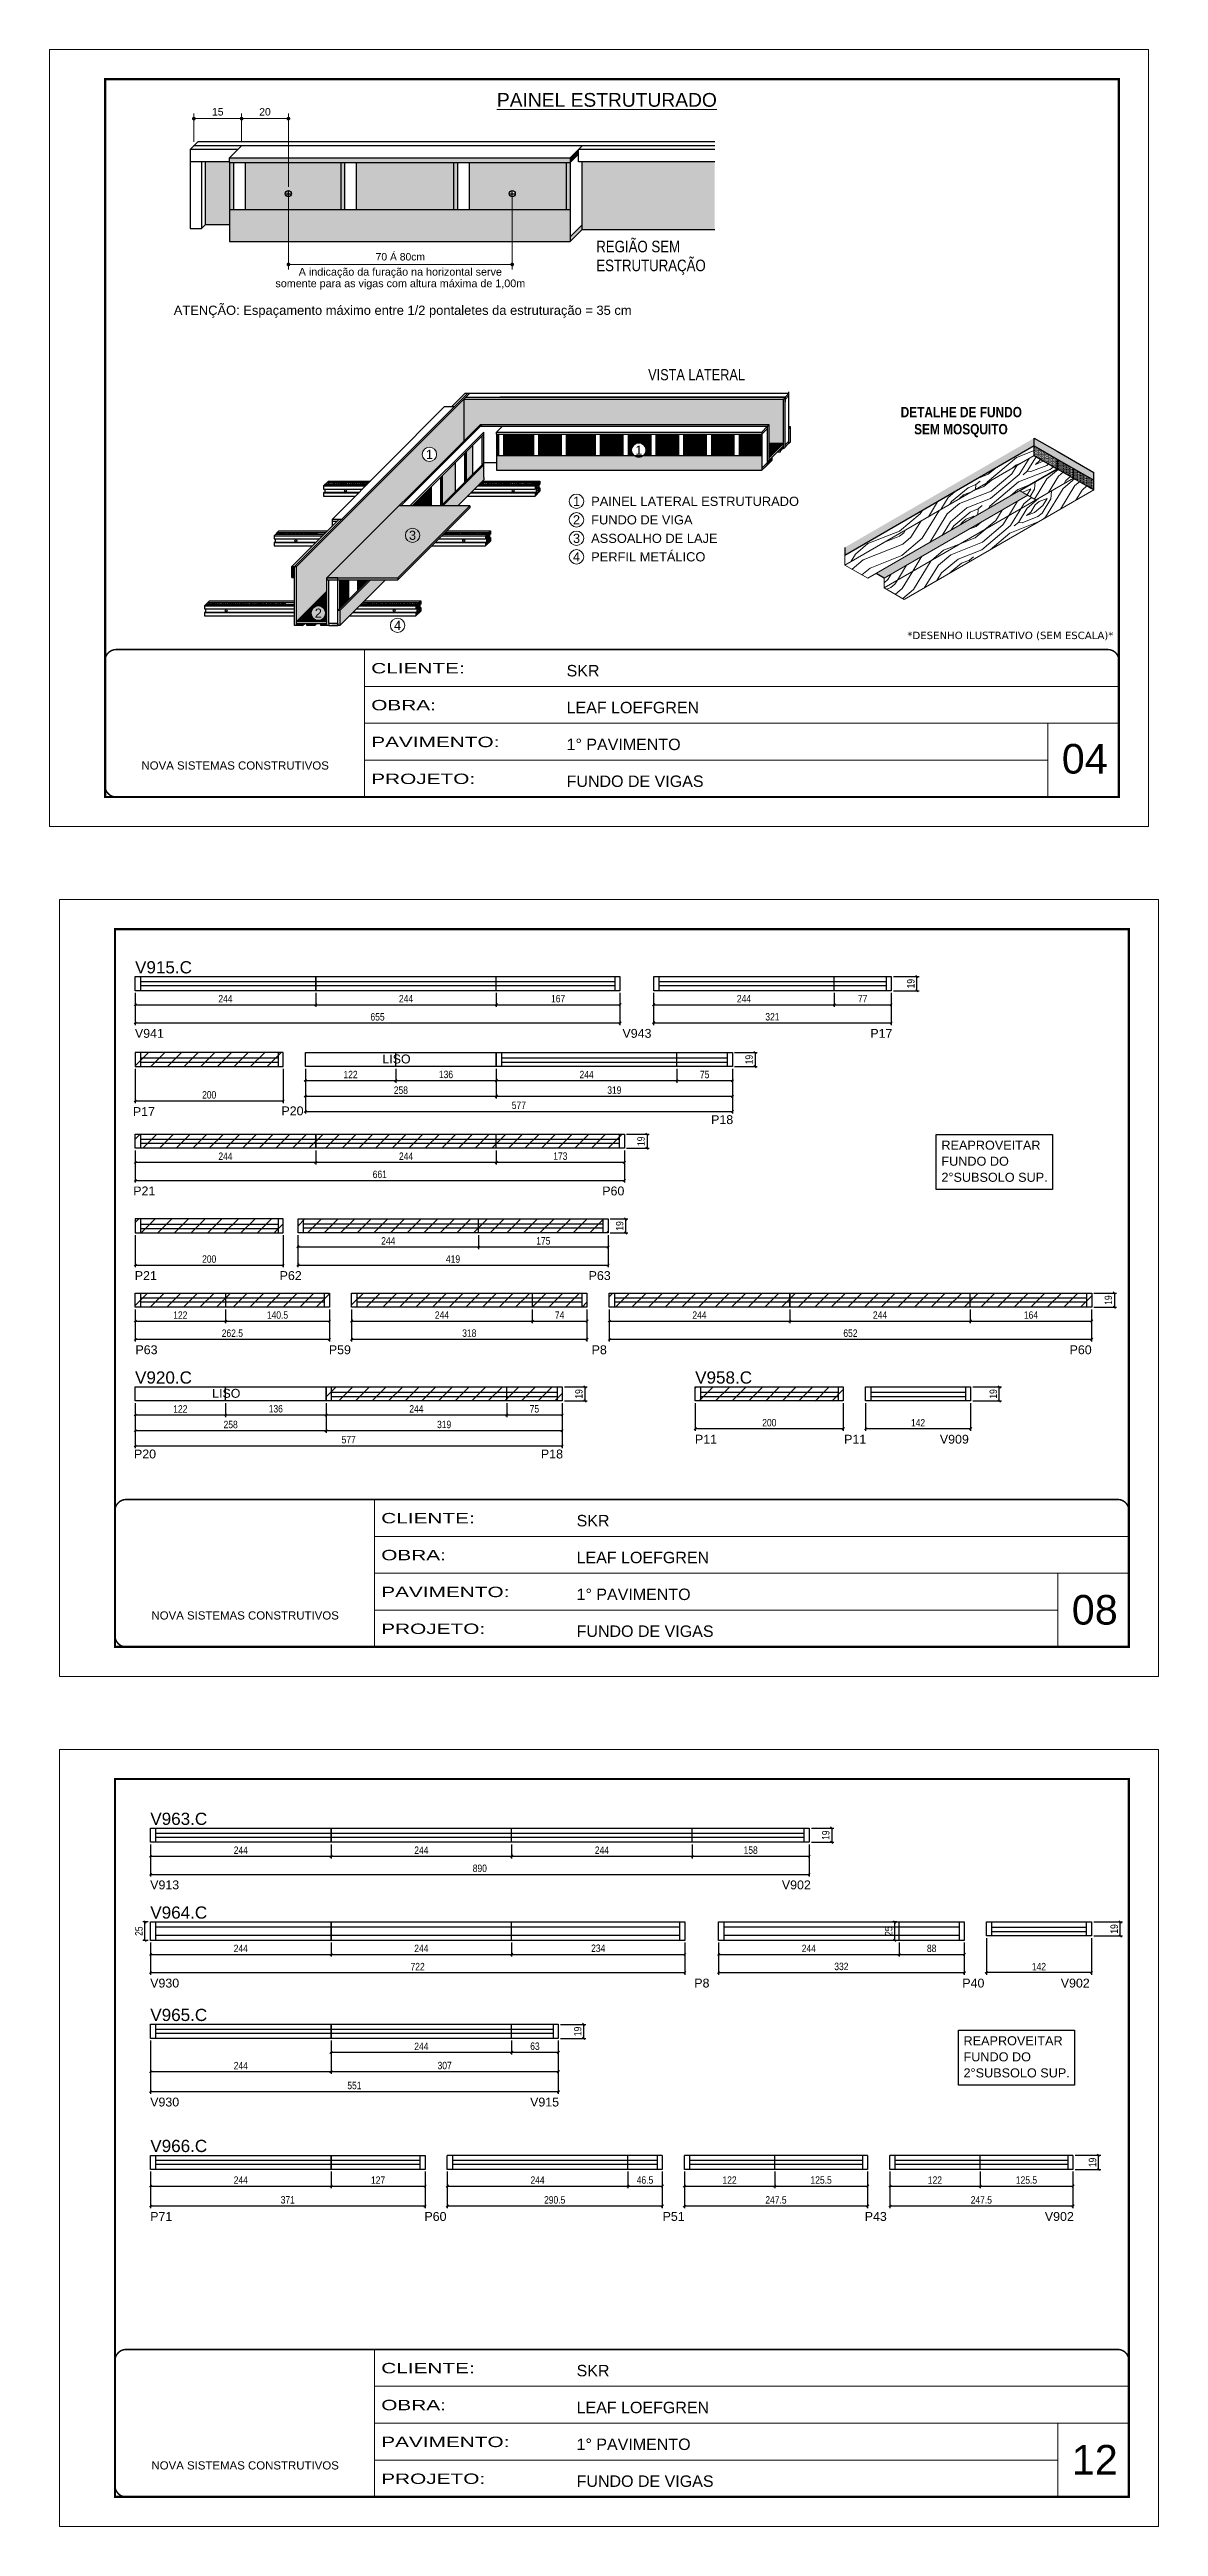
# Model space of a CAD drawing. Extents: x 1959 to 8212, y 239 to 4735.
# Drawn here: x 6714 to 8212, y 1388 to 4735 of the extents above; entities that cross this region are included whole.
import ezdxf
from ezdxf.enums import TextEntityAlignment as Align

# ---------------------------------------------------------------- set-up
doc = ezdxf.new("R2010")
doc.units = 0
doc.linetypes.add('CONTINUO', pattern=[0])
doc.linetypes.add('DASHED', pattern=[0.75, 0.5, -0.25])
for name, color, linetype in [('5', 5, 'Continuous'), ('COTA', 241, 'Continuous'), ('HACHURA MADEIRAS', 1, 'Continuous'), ('material do compensado', 7, 'Continuous'), ('NOMENCLATURA', 7, 'Continuous'), ('Painéis', 200, 'Continuous'), ('SARR_2.2x7', 40, 'Continuous'), ('texto', 7, 'Continuous')]:
    doc.layers.add(name, color=color, linetype=linetype)
for name, color, linetype, lineweight in [('CARIMBO', 255, 'Continuous', 9), ('Demarcação 1', 251, 'Continuous', 9), ('Folhas', 255, 'Continuous', 9), ('fundo', 100, 'Continuous', 9), ('Madeira', 126, 'Continuous', 18), ('REAPROVEITAMENTO', 251, 'Continuous', 9), ('SARRAFO DE PRESSAO', 251, 'DASHED', 9)]:
    doc.layers.add(name, color=color, linetype=linetype, lineweight=lineweight)
doc.layers.add('Demarcação 2', color=254, linetype='Continuous', lineweight=9, true_color=0xe0e0e0)
doc.styles.add('ARIAL', font='arial.ttf')
doc.styles.add('CESAR1', font='arial.ttf', dxfattribs={"oblique": 15})
doc.styles.add('COTA TECNICA', font='techl___.ttf', dxfattribs={"height": 10})
doc.styles.add('COTA TECNICA-50', font='techl___.ttf', dxfattribs={"height": 10})
doc.styles.add('ROMANC', font='techb___.ttf', dxfattribs={"height": 2.5})
doc.styles.get("Standard").update_dxf_attribs({"font": 'arial.ttf'})
doc.styles.add('stylellllll', font='verdana.ttf', dxfattribs={"height": 2})
doc.styles.add('Tecnologia', font='')
doc.styles.add('texto', font='ARIALN.TTF')
doc.styles.get('Tecnologia').set_extended_font_data('Forgotten Futurist')
doc.dimstyles.new('1x', dxfattribs={"dimtxt": 10, "dimasz": 5, "dimexe": 7, "dimexo": 5, "dimgap": 4, "dimtad": 1, "dimdec": 1, "dimdsep": 46, "dimtxsty": 'Standard', "dimblk": 'DOT', "dimcen": 0.09, "dimclrd": 4, "dimclre": 4, "dimclrt": 2, "dimadec": 0, "dimazin": 2, "dimtfac": 1, "dimtdec": 1, "dimtmove": 0, "dimatfit": 3, "dimldrblk": 'DOT', "dimfxl": 1, "dimtolj": 1, "dimtzin": 0, "dimlwd": 9, "dimlwe": 9, "dimarcsym": 0})
doc.dimstyles.new('COTA PAINEL-50', dxfattribs={"dimtxt": 10, "dimasz": 3, "dimexe": 3, "dimexo": 3, "dimgap": 3, "dimtad": 1, "dimdec": 1, "dimzin": 12, "dimdsep": 46, "dimtxsty": 'COTA TECNICA-50', "dimblk1": 'OBLIQUE', "dimblk2": 'OBLIQUE', "dimsah": 1, "dimcen": 0.9, "dimclrd": 4, "dimclre": 4, "dimclrt": 240, "dimadec": 1, "dimazin": 3, "dimtfac": 1, "dimtdec": 1, "dimtmove": 0, "dimatfit": 3, "dimfxl": 1, "dimtolj": 1, "dimtzin": 12, "dimarcsym": 0})
doc.dimstyles.new('PAINEL', dxfattribs={"dimtxt": 10, "dimasz": 3, "dimexe": 3, "dimexo": 3, "dimgap": 3, "dimtad": 1, "dimdec": 1, "dimzin": 12, "dimdsep": 46, "dimtxsty": 'COTA TECNICA', "dimblk1": 'OBLIQUE', "dimblk2": 'OBLIQUE', "dimsah": 1, "dimcen": 0.9, "dimclrd": 4, "dimclre": 4, "dimclrt": 240, "dimadec": 1, "dimazin": 3, "dimtfac": 1, "dimtdec": 1, "dimtmove": 0, "dimatfit": 3, "dimfxl": 1, "dimtolj": 1, "dimtzin": 12, "dimarcsym": 0})
pattern_1 = [(45, (4506.2714, 52374.5071), (0.99436891, 3.64601934), [4.6875, -0.9375, 0, -0.9375])]
pattern_2 = [(355, (-41620.4, 1337.66), (111.07494, 93.20294), [5.12645, -97.40264]), (85, (-41576.42, 1369.83), (-93.20294, 111.07494), [10.2529, -92.27619]), (40, (-41597.74, 1361.41), (8.936, 102.13894), [7.24881, -21.74642, 7.24881, -14.497615, 50.751904, -43.50449]), (40, (-41625.96, 1333), (8.936, 102.13894), [7.24983, -14.49967, 7.24983, -115.99871]), (40, (-41589.315, 1340.09), (8.936, 102.13894), [7.24983, -137.7482]), (40, (-41579.55, 1334.086), (8.936, 102.13894), [7.24983, -137.7482]), (40, (-41593.975, 1345.64), (8.936, 102.13894), [7.24983, -137.7482]), (40, (-41598.635, 1351.194), (8.936, 102.13894), [14.49967, -130.49838]), (40, (-41566.4, 1425.564), (8.936, 102.13894), [14.49967, -130.49838]), (40, (-41608.4, 1357.194), (8.936, 102.13894), [28.99933, -115.99871]), (40, (-41613.06, 1362.75), (8.936, 102.13894), [28.99933, -115.99871]), (40, (-41543.99, 1387.58), (8.936, 102.13894), [28.99933, -115.99871]), (40, (-41617.276, 1373.41), (8.936, 102.13894), [21.7497, -123.24834]), (40, (-41636.36, 1390.52), (8.936, 102.13894), [21.7497, -123.24834]), (40, (-41627.04, 1379.41), (8.936, 102.13894), [21.7497, -123.24834]), (40, (-41557.97, 1404.24), (8.936, 102.13894), [36.24951, -108.74853]), (40, (-41567.74, 1410.24), (8.936, 102.13894), [36.24951, -108.74853]), (40, (-41559.76, 1383.815), (8.936, 102.13894), [50.74931, -94.24873]), (21.56505, (-41609.296, 1346.98), (102.138945, -8.936), [11.4631, -217.79893]), (21.56505, (-41586.187, 1375.835), (102.138945, -8.936), [11.4631, -217.79893]), (21.56505, (-41592.19, 1366.07), (102.138945, -8.936), [11.4631, -217.79893]), (21.56505, (-41615.296, 1337.213), (102.138945, -8.936), [22.9262, -206.33583]), (21.56505, (-41590.847, 1381.39), (102.138945, -8.936), [34.3893, -194.87273]), (21.56505, (-41600.614, 1387.39), (102.138945, -8.936), [45.8524, -183.40963]), (21.56505, (-41610.38, 1393.39), (102.138945, -8.936), [45.8524, -183.40963]), (21.56505, (-41623.02, 1425.37), (102.138945, -8.936), [45.8524, -183.40963]), (21.56505, (-41623.915, 1415.16), (102.138945, -8.936), [57.3155, -171.94653]), (21.56505, (-41619.7, 1404.497), (102.138945, -8.936), [57.3155, -171.94653]), (58.43495, (-41587.528, 1360.514), (8.936, 102.138945), [11.4631, -217.79893]), (58.43495, (-41603.74, 1351.64), (8.936, 102.138945), [11.4631, -217.79893]), (58.43495, (-41620.403, 1337.66), (8.936, 102.138945), [22.9262, -206.33583]), (58.43495, (-41588.42, 1350.3), (8.936, 102.138945), [22.9262, -206.33583]), (58.43495, (-41631.064, 1333.447), (8.936, 102.138945), [34.3893, -194.87273]), (58.43495, (-41641.28, 1334.34), (8.936, 102.138945), [45.8524, -183.40963]), (58.43495, (-41548.906, 1331.405), (8.936, 102.138945), [45.8524, -183.40963]), (58.43495, (-41583.76, 1344.747), (8.936, 102.138945), [45.8524, -183.40963]), (58.43495, (-41564.227, 1332.745), (8.936, 102.138945), [57.3155, -171.94653]), (58.43495, (-41573.994, 1338.746), (8.936, 102.138945), [57.3155, -171.94653])]
pattern_3 = [(0, (-30727.8862, -6416.2912), (0.82275303, 1.645506056), [0, -1.645506056])]
pattern_4 = [(45, (12.069, -30.155), (-11.22532, 11.22532), [])]

msp = doc.modelspace()

# ---------------------------------------------------------------- texts
at = {"style": 'stylellllll'}
msp.add_text('*DESENHO ILUSTRATIVO (SEM ESCALA)*', height=10, dxfattribs=at).set_placement((8151.35, 3938.55), align=Align.RIGHT)
at = {"color": 0, "linetype": 'Continuous', "ltscale": 5, "style": 'ARIAL'}
for s, height, p in [('REAPROVEITAR ', 12.2353, (7918.95, 3248.56)), ('2°SUBSOLO SUP.', 12.2353, (7918.95, 3205.14)), ('FUNDO DO', 12.235, (7918.95, 3226.85)), ('REAPROVEITAR ', 12.2353, (7948.85, 2038.29)), ('FUNDO DO', 12.235, (7948.85, 2016.58)), ('2°SUBSOLO SUP.', 12.2353, (7948.85, 1994.88))]:
    msp.add_text(s, height=height, dxfattribs=at).set_placement(p)
at = {"layer": '5', "linetype": 'Continuous'}
for s, rotation, p in [('V941', 359.99996, (6829.15, 3399.73)), ('V943', 0.00004, (7487.99, 3399.73)), ('P17', 359.99996, (7822.94, 3399.73)), ('LISO', 359.99996, (7163.49, 3365.12)), ('P17', 359.99996, (6826.43, 3294.05)), ('P20', 359.99996, (7027.15, 3295)), ('P18', 359.99996, (7607.78, 3283.13)), ('P21', 359.99996, (6826.87, 3186.8)), ('P60', 359.99996, (7460.7, 3186.8)), ('P21', 359.99996, (6828.97, 3072.4)), ('P62', 359.99996, (7024.73, 3072.4)), ('P63', 359.99996, (7442.28, 3072.4)), ('P63', 359.99996, (6829.87, 2972.17)), ('P59', 359.99996, (7091.2, 2972.17)), ('P8', 359.99996, (7446.34, 2972.17)), ('P60', 359.99996, (8092.2, 2972.17)), ('LISO', 359.99996, (6933.49, 2913.3)), ('P11', 359.99996, (7585.93, 2851.27)), ('P11', 359.99996, (7787.51, 2851.27)), ('V909', 359.99996, (7916.88, 2851.27)), ('P20', 0.00004, (6827.88, 2831.31)), ('P18', 359.99996, (7377.78, 2831.31)), ('V913', 359.99996, (6849.78, 2249.05)), ('V902', 359.99996, (7703.34, 2249.05)), ('V930', 359.99996, (6849.78, 2116.35)), ('P8', 0.00004, (7585.04, 2116.35)), ('P40', 359.99996, (7947.22, 2116.35)), ('V902', 359.99996, (8080.24, 2116.35)), ('V930', 359.99996, (6849.78, 1955.61)), ('V915', 359.99996, (7363.17, 1955.61)), ('P71', 359.99996, (6849.78, 1800.97)), ('P60', 359.99996, (7220.36, 1800.97)), ('P51', 0.00004, (7542.2, 1800.97)), ('P43', 0.00004, (7815.35, 1800.97)), ('V902', 0.00004, (8058.73, 1800.97))]:
    msp.add_text(s, height=12, rotation=rotation, dxfattribs=at).set_placement(p)
at = {"layer": 'CARIMBO', "linetype": 'Continuous', "ltscale": 2, "style": 'ARIAL'}
msp.add_text('%%UPAINEL ESTRUTURADO', height=18.59, dxfattribs=at).set_placement((7466.92, 4657.89), align=Align.CENTER)
at = {"layer": 'CARIMBO', "linetype": 'Continuous', "ltscale": 2, "style": 'texto'}
for s, height, p in [('REGIÃO SEM', 15.6, (7452.59, 4461.26)), ('ESTRUTURAÇÃO', 15.6, (7452.59, 4435.7)), ('VISTA LATERAL', 15, (7522.69, 4288.33))]:
    msp.add_text(s, height=height, dxfattribs=at).set_placement(p)
at = {"layer": 'CARIMBO', "color": 2, "style": 'ARIAL'}
for s, height, p in [('somente para as vigas com altura máxima de 1,00m', 10.4, (7187.79, 4419.28)), ('A indicação da furação na horizontal serve', 10.4, (7187.79, 4434.88)), ('ATENÇÃO: Espaçamento máximo entre 1/2 pontaletes da estruturação = 35 cm  ', 12.48, (7195.81, 4382.91))]:
    msp.add_text(s, height=height, dxfattribs=at).set_placement(p, align=Align.MIDDLE_CENTER)
at = {"layer": 'CARIMBO', "style": 'ARIAL'}
for s, height, p in [('1', 12.32, (7227.14, 4188.14)), ('1', 12.32, (7510.08, 4193.81)), ('1', 12.44, (7425.87, 4124.71)), ('3', 12.32, (7204.28, 4078.82)), ('2', 12.44, (7425.87, 4099.71)), ('4', 12.44, (7425.87, 4049.71)), ('3', 12.44, (7425.87, 4074.71)), ('2', 12.32, (7076.95, 3973.61)), ('4', 12.32, (7184.09, 3957.05))]:
    msp.add_text(s, height=height, dxfattribs=at).set_placement(p, align=Align.MIDDLE_CENTER)
at = {"layer": 'CARIMBO', "style": 'CESAR1'}
for s, p in [('PAINEL LATERAL ESTRUTURADO', (7445.64, 4124.71)), ('FUNDO DE VIGA', (7445.64, 4099.71)), ('ASSOALHO DE LAJE', (7445.64, 4074.71)), ('PERFIL METÁLICO', (7445.64, 4049.71))]:
    msp.add_text(s, height=12.436, dxfattribs=at).set_placement(p, align=Align.MIDDLE_LEFT)
at = {"layer": 'CARIMBO', "style": 'ARIAL'}
for s, p in [('04', (8081.63, 3756.79)), ('08', (8095.13, 2606.79)), ('12', (8095.13, 1458.21))]:
    msp.add_text(s, height=40, dxfattribs=at).set_placement(p)
at = {"layer": 'NOMENCLATURA', "linetype": 'Continuous'}
for s, p in [('V915.C', (6829.32, 3486.79)), ('V920.C', (6829.32, 2932.46)), ('V958.C', (7586.21, 2932.46)), ('V963.C', (6849.95, 2336.11)), ('V964.C', (6849.95, 2209.42)), ('V965.C', (6849.95, 2071.08)), ('V966.C', (6849.95, 1894.02))]:
    msp.add_text(s, height=16.5, dxfattribs=at).set_placement(p)
at = {"layer": 'texto', "style": 'ROMANC'}
for s, p in [('DETALHE DE FUNDO ', (7948.08, 4245.29)), ('SEM MOSQUITO', (7945.34, 4222.24))]:
    msp.add_text(s, height=14, dxfattribs=at).set_placement(p, align=Align.MIDDLE_CENTER)

# ---------------------------------------------------------------- blocks, each defined once
blk = doc.blocks.new('9999999999')
at = {"color": 30, "linetype": 'CONTINUO'}
for p, q in [((98564.6, 34230.2), (98564.6, 34429.4)), ((98564.6, 34379.6), (99584, 34379.6)), ((98564.6, 34329.8), (99488, 34329.8)), ((99584, 34329.8), (99488, 34329.8)), ((99488, 34329.8), (99488, 34230.2)), ((98564.6, 34280), (99488, 34280))]:
    blk.add_line(p, q, dxfattribs=at)
at = {"color": 30, "linetype": 'CONTINUO', "const_width": 2}
blk.add_lwpolyline([(99584, 34230.2), (99584, 34414.4, 0.414214), (99569, 34429.4), (98229, 34429.4, 0.414214), (98214, 34414.4), (98214, 34245.2, 0.414214), (98229, 34230.2), (99584, 34230.2)], format="xyb", dxfattribs=at)
at = {"layer": 'Folhas'}
blk.add_lwpolyline([(98139, 34190.2), (99624, 34190.2), (99624, 35240.2), (98139, 35240.2)], close=True, dxfattribs=at)
at = {"layer": 'Folhas', "color": 30, "const_width": 3}
blk.add_lwpolyline([(98214, 34230.2), (99584, 34230.2), (99584, 35200.2), (98214, 35200.2)], close=True, dxfattribs=at)
at = {"color": 7, "linetype": 'Continuous', "ltscale": 5, "style": 'ARIAL'}
for s, height, p in [('SKR', 15.48, (98837.7, 34393.1)), ('LEAF LOEFGREN', 15.483, (98837.7, 34343.3)), ('1° PAVIMENTO', 15.483, (98837.7, 34293.5)), ('NOVA SISTEMAS CONSTRUTIVOS', 11.059, (98263.2, 34267.2)), ('FUNDO DE VIGAS', 15.483, (98837.7, 34243.7))]:
    blk.add_text(s, height=height, dxfattribs=at).set_placement(p)
at = {"layer": 'Folhas', "color": 7, "style": 'Tecnologia', "width": 1.5}
for s, p in [('CLIENTE:', (98573.7, 34397.2)), ('OBRA:', (98573.7, 34347.3)), ('PAVIMENTO:', (98573.7, 34297.5)), ('PROJETO:', (98573.7, 34247.7))]:
    blk.add_text(s, height=14, dxfattribs=at).set_placement(p)
blk = doc.blocks.new('_Dot')
at = {"color": 0, "linetype": 'ByBlock', "lineweight": -2}
blk.add_line((-0.5, 0), (-1, 0), dxfattribs=at)
at = {"color": 0, "linetype": 'ByBlock', "const_width": 0.5}
blk.add_lwpolyline([(-0.25, 0, 1), (0.25, 0, 1)], format="xyb", close=True, dxfattribs=at)
blk = doc.blocks.new('*D7')
at = {"layer": 'COTA', "color": 4, "lineweight": 9, "transparency": 16777216}
for p, q in [((6908.8, 4610.4), (6908.8, 4648.9)), ((6913.8, 4641.9), (6968.3, 4641.9)), ((6973.3, 4610), (6973.3, 4648.9))]:
    blk.add_line(p, q, dxfattribs=at)
at = {"layer": 'Defpoints', "color": 0, "transparency": 16777216}
for p in [(6973.3, 4641.9), (6908.8, 4605.4), (6973.3, 4605)]:
    blk.add_point(p, dxfattribs=at)
at = {"layer": 'COTA', "color": 4, "lineweight": 9, "transparency": 16777216, "xscale": 5, "yscale": 5, "zscale": 5, "rotation": 180}
blk.add_blockref('_Dot', (6908.8, 4641.9), dxfattribs=at)
at = {"layer": 'COTA', "color": 4, "lineweight": 9, "transparency": 16777216, "xscale": 5, "yscale": 5, "zscale": 5}
blk.add_blockref('_Dot', (6973.3, 4641.9), dxfattribs=at)
at = {"layer": 'COTA', "color": 2, "transparency": 16777216, "insert": (6941.1, 4651), "char_height": 10, "attachment_point": 5}
blk.add_mtext('\\A1;15', dxfattribs=at)
blk = doc.blocks.new('*D8')
at = {"layer": 'COTA', "color": 4, "lineweight": 9, "transparency": 16777216}
for p, q in [((6973.3, 4610), (6973.3, 4648.9)), ((6978.3, 4641.9), (7031.6, 4641.9)), ((7036.6, 4549.6), (7036.6, 4648.9))]:
    blk.add_line(p, q, dxfattribs=at)
at = {"layer": 'Defpoints', "color": 0, "transparency": 16777216}
for p in [(7036.6, 4641.9), (6973.3, 4605), (7036.6, 4544.6)]:
    blk.add_point(p, dxfattribs=at)
at = {"layer": 'COTA', "color": 4, "lineweight": 9, "transparency": 16777216, "xscale": 5, "yscale": 5, "zscale": 5, "rotation": 180}
blk.add_blockref('_Dot', (6973.3, 4641.9), dxfattribs=at)
at = {"layer": 'COTA', "color": 4, "lineweight": 9, "transparency": 16777216, "xscale": 5, "yscale": 5, "zscale": 5}
blk.add_blockref('_Dot', (7036.6, 4641.9), dxfattribs=at)
at = {"layer": 'COTA', "color": 2, "transparency": 16777216, "insert": (7004.9, 4651), "char_height": 10, "attachment_point": 5}
blk.add_mtext('\\A1;20', dxfattribs=at)
blk = doc.blocks.new('*D9')
at = {"layer": 'COTA', "color": 4, "lineweight": 9, "transparency": 16777216}
for p, q in [((7036.6, 4539.6), (7036.6, 4437.8)), ((7339, 4539.6), (7339, 4437.8)), ((7041.6, 4444.8), (7334, 4444.8))]:
    blk.add_line(p, q, dxfattribs=at)
at = {"layer": 'Defpoints', "color": 0, "transparency": 16777216}
for p in [(7036.6, 4544.6), (7339, 4544.6), (7339, 4444.8)]:
    blk.add_point(p, dxfattribs=at)
at = {"layer": 'COTA', "color": 4, "lineweight": 9, "transparency": 16777216, "xscale": 5, "yscale": 5, "zscale": 5, "rotation": 180}
blk.add_blockref('_Dot', (7036.6, 4444.8), dxfattribs=at)
at = {"layer": 'COTA', "color": 4, "lineweight": 9, "transparency": 16777216, "xscale": 5, "yscale": 5, "zscale": 5}
blk.add_blockref('_Dot', (7339, 4444.8), dxfattribs=at)
at = {"layer": 'COTA', "color": 2, "transparency": 16777216, "insert": (7187.8, 4455.1), "char_height": 10, "attachment_point": 5}
blk.add_mtext('\\A1;70 Á 80cm', dxfattribs=at)
blk = doc.blocks.new('_Oblique')
at = {"color": 0, "linetype": 'ByBlock', "lineweight": -2}
blk.add_line((-0.5, -0.5), (0.5, 0.5), dxfattribs=at)
blk = doc.blocks.new('*D101')
at = {"layer": 'COTA', "color": 4, "linetype": 'ByBlock', "lineweight": -2, "transparency": 16777216}
for p, q in [((6829.5, 3460.4), (6829.5, 3441.5)), ((7073.5, 3460.4), (7073.5, 3441.5)), ((6829.5, 3444.5), (7073.5, 3444.5))]:
    blk.add_line(p, q, dxfattribs=at)
at = {"layer": 'Defpoints', "color": 0, "linetype": 'ByBlock', "transparency": 16777216}
for p in [(6829.5, 3463.4), (7073.5, 3463.4), (7073.5, 3444.5)]:
    blk.add_point(p, dxfattribs=at)
at = {"layer": 'COTA', "color": 4, "linetype": 'ByBlock', "lineweight": -2, "transparency": 16777216, "xscale": 3, "yscale": 3, "zscale": 3, "rotation": 180}
blk.add_blockref('_Oblique', (6829.5, 3444.5), dxfattribs=at)
at = {"layer": 'COTA', "color": 4, "linetype": 'ByBlock', "lineweight": -2, "transparency": 16777216, "xscale": 3, "yscale": 3, "zscale": 3}
blk.add_blockref('_Oblique', (7073.5, 3444.5), dxfattribs=at)
at = {"layer": 'COTA', "color": 240, "linetype": 'ByBlock', "transparency": 16777216, "insert": (6951.5, 3452.6), "char_height": 10, "attachment_point": 5, "style": 'COTA TECNICA-50'}
blk.add_mtext('\\A1;244', dxfattribs=at)
blk = doc.blocks.new('*D102')
at = {"layer": 'COTA', "color": 4, "linetype": 'ByBlock', "lineweight": -2, "transparency": 16777216}
for p, q in [((7073.5, 3460.4), (7073.5, 3441.5)), ((7317.5, 3460.4), (7317.5, 3441.5)), ((7073.5, 3444.5), (7317.5, 3444.5))]:
    blk.add_line(p, q, dxfattribs=at)
at = {"layer": 'Defpoints', "color": 0, "linetype": 'ByBlock', "transparency": 16777216}
for p in [(7073.5, 3463.4), (7317.5, 3463.4), (7317.5, 3444.5)]:
    blk.add_point(p, dxfattribs=at)
at = {"layer": 'COTA', "color": 4, "linetype": 'ByBlock', "lineweight": -2, "transparency": 16777216, "xscale": 3, "yscale": 3, "zscale": 3, "rotation": 180}
blk.add_blockref('_Oblique', (7073.5, 3444.5), dxfattribs=at)
at = {"layer": 'COTA', "color": 4, "linetype": 'ByBlock', "lineweight": -2, "transparency": 16777216, "xscale": 3, "yscale": 3, "zscale": 3}
blk.add_blockref('_Oblique', (7317.5, 3444.5), dxfattribs=at)
at = {"layer": 'COTA', "color": 240, "linetype": 'ByBlock', "transparency": 16777216, "insert": (7195.5, 3452.6), "char_height": 10, "attachment_point": 5, "style": 'COTA TECNICA-50'}
blk.add_mtext('\\A1;244', dxfattribs=at)
blk = doc.blocks.new('*D103')
at = {"layer": 'COTA', "color": 4, "lineweight": -2, "transparency": 16777216}
for p, q in [((6829.5, 3460.4), (6829.5, 3416.9)), ((7484.5, 3460.4), (7484.5, 3416.9)), ((6829.5, 3419.9), (7484.5, 3419.9))]:
    blk.add_line(p, q, dxfattribs=at)
at = {"layer": 'Defpoints', "color": 0, "transparency": 16777216}
for p in [(6829.5, 3463.4), (7484.5, 3463.4), (7484.5, 3419.9)]:
    blk.add_point(p, dxfattribs=at)
at = {"layer": 'COTA', "color": 4, "lineweight": -2, "transparency": 16777216, "xscale": 3, "yscale": 3, "zscale": 3, "rotation": 180}
blk.add_blockref('_Oblique', (6829.5, 3419.9), dxfattribs=at)
at = {"layer": 'COTA', "color": 4, "lineweight": -2, "transparency": 16777216, "xscale": 3, "yscale": 3, "zscale": 3}
blk.add_blockref('_Oblique', (7484.5, 3419.9), dxfattribs=at)
at = {"layer": 'COTA', "color": 240, "transparency": 16777216, "insert": (7157, 3428), "char_height": 10, "attachment_point": 5, "style": 'COTA TECNICA'}
blk.add_mtext('\\A1;655', dxfattribs=at)
blk = doc.blocks.new('*D109')
at = {"layer": 'COTA', "color": 4, "lineweight": -2, "transparency": 16777216}
for p, q in [((7317.5, 3460.4), (7317.5, 3441.5)), ((7484.5, 3460.4), (7484.5, 3441.5)), ((7317.5, 3444.5), (7484.5, 3444.5))]:
    blk.add_line(p, q, dxfattribs=at)
at = {"layer": 'Defpoints', "color": 0, "transparency": 16777216}
for p in [(7317.5, 3463.4), (7484.5, 3463.4), (7484.5, 3444.5)]:
    blk.add_point(p, dxfattribs=at)
at = {"layer": 'COTA', "color": 4, "lineweight": -2, "transparency": 16777216, "xscale": 3, "yscale": 3, "zscale": 3, "rotation": 180}
blk.add_blockref('_Oblique', (7317.5, 3444.5), dxfattribs=at)
at = {"layer": 'COTA', "color": 4, "lineweight": -2, "transparency": 16777216, "xscale": 3, "yscale": 3, "zscale": 3}
blk.add_blockref('_Oblique', (7484.5, 3444.5), dxfattribs=at)
at = {"layer": 'COTA', "color": 240, "transparency": 16777216, "insert": (7401, 3452.6), "char_height": 10, "attachment_point": 5, "style": 'COTA TECNICA'}
blk.add_mtext('\\A1;167', dxfattribs=at)
blk = doc.blocks.new('*D104')
at = {"layer": 'COTA', "color": 4, "lineweight": -2, "transparency": 16777216}
for p, q in [((7530.1, 3460.4), (7530.1, 3416.9)), ((7851.1, 3460.4), (7851.1, 3416.9)), ((7530.1, 3419.9), (7851.1, 3419.9))]:
    blk.add_line(p, q, dxfattribs=at)
at = {"layer": 'Defpoints', "color": 0, "transparency": 16777216}
for p in [(7530.1, 3463.4), (7851.1, 3463.4), (7851.1, 3419.9)]:
    blk.add_point(p, dxfattribs=at)
at = {"layer": 'COTA', "color": 4, "lineweight": -2, "transparency": 16777216, "xscale": 3, "yscale": 3, "zscale": 3, "rotation": 180}
blk.add_blockref('_Oblique', (7530.1, 3419.9), dxfattribs=at)
at = {"layer": 'COTA', "color": 4, "lineweight": -2, "transparency": 16777216, "xscale": 3, "yscale": 3, "zscale": 3}
blk.add_blockref('_Oblique', (7851.1, 3419.9), dxfattribs=at)
at = {"layer": 'COTA', "color": 240, "transparency": 16777216, "insert": (7690.6, 3428.1), "char_height": 10, "attachment_point": 5, "style": 'COTA TECNICA'}
blk.add_mtext('\\A1;321', dxfattribs=at)
blk = doc.blocks.new('*D105')
at = {"layer": 'COTA', "color": 4, "lineweight": -2, "transparency": 16777216}
for p, q in [((7854.1, 3482.4), (7888.8, 3482.4)), ((7885.8, 3463.4), (7885.8, 3482.4)), ((7854.1, 3463.4), (7888.8, 3463.4))]:
    blk.add_line(p, q, dxfattribs=at)
at = {"layer": 'Defpoints', "color": 0, "transparency": 16777216}
for p in [(7851.1, 3482.4), (7885.8, 3482.4), (7851.1, 3463.4)]:
    blk.add_point(p, dxfattribs=at)
at = {"layer": 'COTA', "color": 4, "lineweight": -2, "transparency": 16777216, "xscale": 3, "yscale": 3, "zscale": 3}
for p, rotation in [((7885.8, 3482.4), 90), ((7885.8, 3463.4), 270)]:
    blk.add_blockref('_Oblique', p, dxfattribs=dict(at, rotation=rotation))
at = {"layer": 'COTA', "color": 240, "transparency": 16777216, "insert": (7877.7, 3472.9), "char_height": 10, "attachment_point": 5, "rotation": 90, "style": 'COTA TECNICA'}
blk.add_mtext('\\A1;19', dxfattribs=at)
blk = doc.blocks.new('*D110')
at = {"layer": 'COTA', "color": 4, "lineweight": -2, "transparency": 16777216}
for p, q in [((7530.1, 3460.4), (7530.1, 3441.5)), ((7774.1, 3460.4), (7774.1, 3441.5)), ((7530.1, 3444.5), (7774.1, 3444.5))]:
    blk.add_line(p, q, dxfattribs=at)
at = {"layer": 'Defpoints', "color": 0, "transparency": 16777216}
for p in [(7530.1, 3463.4), (7774.1, 3463.4), (7774.1, 3444.5)]:
    blk.add_point(p, dxfattribs=at)
at = {"layer": 'COTA', "color": 4, "lineweight": -2, "transparency": 16777216, "xscale": 3, "yscale": 3, "zscale": 3, "rotation": 180}
blk.add_blockref('_Oblique', (7530.1, 3444.5), dxfattribs=at)
at = {"layer": 'COTA', "color": 4, "lineweight": -2, "transparency": 16777216, "xscale": 3, "yscale": 3, "zscale": 3}
blk.add_blockref('_Oblique', (7774.1, 3444.5), dxfattribs=at)
at = {"layer": 'COTA', "color": 240, "transparency": 16777216, "insert": (7652.1, 3452.6), "char_height": 10, "attachment_point": 5, "style": 'COTA TECNICA'}
blk.add_mtext('\\A1;244', dxfattribs=at)
blk = doc.blocks.new('*D111')
at = {"layer": 'COTA', "color": 4, "lineweight": -2, "transparency": 16777216}
for p, q in [((7774.1, 3460.4), (7774.1, 3441.5)), ((7851.1, 3460.4), (7851.1, 3441.5)), ((7774.1, 3444.5), (7851.1, 3444.5))]:
    blk.add_line(p, q, dxfattribs=at)
at = {"layer": 'Defpoints', "color": 0, "transparency": 16777216}
for p in [(7774.1, 3463.4), (7851.1, 3463.4), (7851.1, 3444.5)]:
    blk.add_point(p, dxfattribs=at)
at = {"layer": 'COTA', "color": 4, "lineweight": -2, "transparency": 16777216, "xscale": 3, "yscale": 3, "zscale": 3, "rotation": 180}
blk.add_blockref('_Oblique', (7774.1, 3444.5), dxfattribs=at)
at = {"layer": 'COTA', "color": 4, "lineweight": -2, "transparency": 16777216, "xscale": 3, "yscale": 3, "zscale": 3}
blk.add_blockref('_Oblique', (7851.1, 3444.5), dxfattribs=at)
at = {"layer": 'COTA', "color": 240, "transparency": 16777216, "insert": (7812.6, 3452.6), "char_height": 10, "attachment_point": 5, "style": 'COTA TECNICA'}
blk.add_mtext('\\A1;77', dxfattribs=at)
blk = doc.blocks.new('*D112')
at = {"layer": 'COTA', "color": 4, "linetype": 'ByBlock', "lineweight": -2, "transparency": 16777216}
for p, q in [((6829.5, 3357.8), (6829.5, 3311.5)), ((7029.5, 3357.8), (7029.5, 3311.5)), ((6829.5, 3314.5), (7029.5, 3314.5))]:
    blk.add_line(p, q, dxfattribs=at)
at = {"layer": 'Defpoints', "color": 0, "linetype": 'ByBlock', "transparency": 16777216}
for p in [(6829.5, 3360.8), (7029.5, 3360.8), (7029.5, 3314.5)]:
    blk.add_point(p, dxfattribs=at)
at = {"layer": 'COTA', "color": 4, "linetype": 'ByBlock', "lineweight": -2, "transparency": 16777216, "xscale": 3, "yscale": 3, "zscale": 3, "rotation": 180}
blk.add_blockref('_Oblique', (6829.5, 3314.5), dxfattribs=at)
at = {"layer": 'COTA', "color": 4, "linetype": 'ByBlock', "lineweight": -2, "transparency": 16777216, "xscale": 3, "yscale": 3, "zscale": 3}
blk.add_blockref('_Oblique', (7029.5, 3314.5), dxfattribs=at)
at = {"layer": 'COTA', "color": 240, "linetype": 'ByBlock', "transparency": 16777216, "insert": (6929.5, 3322.6), "char_height": 10, "attachment_point": 5, "style": 'COTA TECNICA-50'}
blk.add_mtext('\\A1;200', dxfattribs=at)
blk = doc.blocks.new('*D106')
at = {"layer": 'COTA', "color": 4, "linetype": 'ByBlock', "lineweight": -2, "transparency": 16777216}
for p, q in [((7059.5, 3357.8), (7059.5, 3317.8)), ((7317.5, 3357.8), (7317.5, 3317.8)), ((7059.5, 3320.8), (7317.5, 3320.8))]:
    blk.add_line(p, q, dxfattribs=at)
at = {"layer": 'Defpoints', "color": 0, "linetype": 'ByBlock', "transparency": 16777216}
for p in [(7059.5, 3360.8), (7317.5, 3360.8), (7317.5, 3320.8)]:
    blk.add_point(p, dxfattribs=at)
at = {"layer": 'COTA', "color": 4, "linetype": 'ByBlock', "lineweight": -2, "transparency": 16777216, "xscale": 3, "yscale": 3, "zscale": 3, "rotation": 180}
blk.add_blockref('_Oblique', (7059.5, 3320.8), dxfattribs=at)
at = {"layer": 'COTA', "color": 4, "linetype": 'ByBlock', "lineweight": -2, "transparency": 16777216, "xscale": 3, "yscale": 3, "zscale": 3}
blk.add_blockref('_Oblique', (7317.5, 3320.8), dxfattribs=at)
at = {"layer": 'COTA', "color": 240, "linetype": 'ByBlock', "transparency": 16777216, "insert": (7188.5, 3328.9), "char_height": 10, "attachment_point": 5, "style": 'COTA TECNICA-50'}
blk.add_mtext('\\A1;258', dxfattribs=at)
blk = doc.blocks.new('*D107')
at = {"layer": 'COTA', "color": 4, "linetype": 'ByBlock', "lineweight": -2, "transparency": 16777216}
for p, q in [((7317.5, 3357.8), (7317.5, 3339)), ((7561.5, 3357.8), (7561.5, 3339)), ((7317.5, 3342), (7561.5, 3342))]:
    blk.add_line(p, q, dxfattribs=at)
at = {"layer": 'Defpoints', "color": 0, "linetype": 'ByBlock', "transparency": 16777216}
for p in [(7317.5, 3360.8), (7561.5, 3360.8), (7561.5, 3342)]:
    blk.add_point(p, dxfattribs=at)
at = {"layer": 'COTA', "color": 4, "linetype": 'ByBlock', "lineweight": -2, "transparency": 16777216, "xscale": 3, "yscale": 3, "zscale": 3, "rotation": 180}
blk.add_blockref('_Oblique', (7317.5, 3342), dxfattribs=at)
at = {"layer": 'COTA', "color": 4, "linetype": 'ByBlock', "lineweight": -2, "transparency": 16777216, "xscale": 3, "yscale": 3, "zscale": 3}
blk.add_blockref('_Oblique', (7561.5, 3342), dxfattribs=at)
at = {"layer": 'COTA', "color": 240, "linetype": 'ByBlock', "transparency": 16777216, "insert": (7439.5, 3350.1), "char_height": 10, "attachment_point": 5, "style": 'COTA TECNICA-50'}
blk.add_mtext('\\A1;244', dxfattribs=at)
blk = doc.blocks.new('*D108')
at = {"layer": 'COTA', "color": 4, "lineweight": -2, "transparency": 16777216}
for p, q in [((7059.5, 3357.8), (7059.5, 3297.3)), ((7636.5, 3357.8), (7636.5, 3297.3)), ((7059.5, 3300.3), (7636.5, 3300.3))]:
    blk.add_line(p, q, dxfattribs=at)
at = {"layer": 'Defpoints', "color": 0, "transparency": 16777216}
for p in [(7059.5, 3360.8), (7636.5, 3360.8), (7636.5, 3300.3)]:
    blk.add_point(p, dxfattribs=at)
at = {"layer": 'COTA', "color": 4, "lineweight": -2, "transparency": 16777216, "xscale": 3, "yscale": 3, "zscale": 3, "rotation": 180}
blk.add_blockref('_Oblique', (7059.5, 3300.3), dxfattribs=at)
at = {"layer": 'COTA', "color": 4, "lineweight": -2, "transparency": 16777216, "xscale": 3, "yscale": 3, "zscale": 3}
blk.add_blockref('_Oblique', (7636.5, 3300.3), dxfattribs=at)
at = {"layer": 'COTA', "color": 240, "transparency": 16777216, "insert": (7348, 3308.4), "char_height": 10, "attachment_point": 5, "style": 'COTA TECNICA'}
blk.add_mtext('\\A1;577', dxfattribs=at)
blk = doc.blocks.new('*D113')
at = {"layer": 'COTA', "color": 4, "lineweight": -2, "transparency": 16777216}
for p, q in [((7561.5, 3357.8), (7561.5, 3339)), ((7636.5, 3357.8), (7636.5, 3339)), ((7561.5, 3342), (7636.5, 3342))]:
    blk.add_line(p, q, dxfattribs=at)
at = {"layer": 'Defpoints', "color": 0, "transparency": 16777216}
for p in [(7561.5, 3360.8), (7636.5, 3360.8), (7636.5, 3342)]:
    blk.add_point(p, dxfattribs=at)
at = {"layer": 'COTA', "color": 4, "lineweight": -2, "transparency": 16777216, "xscale": 3, "yscale": 3, "zscale": 3, "rotation": 180}
blk.add_blockref('_Oblique', (7561.5, 3342), dxfattribs=at)
at = {"layer": 'COTA', "color": 4, "lineweight": -2, "transparency": 16777216, "xscale": 3, "yscale": 3, "zscale": 3}
blk.add_blockref('_Oblique', (7636.5, 3342), dxfattribs=at)
at = {"layer": 'COTA', "color": 240, "transparency": 16777216, "insert": (7599, 3350.1), "char_height": 10, "attachment_point": 5, "style": 'COTA TECNICA'}
blk.add_mtext('\\A1;75', dxfattribs=at)
blk = doc.blocks.new('*D114')
at = {"layer": 'COTA', "color": 4, "lineweight": -2, "transparency": 16777216}
for p, q in [((7317.5, 3357.8), (7317.5, 3317.8)), ((7636.5, 3357.8), (7636.5, 3317.8)), ((7317.5, 3320.8), (7636.5, 3320.8))]:
    blk.add_line(p, q, dxfattribs=at)
at = {"layer": 'Defpoints', "color": 0, "transparency": 16777216}
for p in [(7317.5, 3360.8), (7636.5, 3360.8), (7636.5, 3320.8)]:
    blk.add_point(p, dxfattribs=at)
at = {"layer": 'COTA', "color": 4, "lineweight": -2, "transparency": 16777216, "xscale": 3, "yscale": 3, "zscale": 3, "rotation": 180}
blk.add_blockref('_Oblique', (7317.5, 3320.8), dxfattribs=at)
at = {"layer": 'COTA', "color": 4, "lineweight": -2, "transparency": 16777216, "xscale": 3, "yscale": 3, "zscale": 3}
blk.add_blockref('_Oblique', (7636.5, 3320.8), dxfattribs=at)
at = {"layer": 'COTA', "color": 240, "transparency": 16777216, "insert": (7477, 3329), "char_height": 10, "attachment_point": 5, "style": 'COTA TECNICA'}
blk.add_mtext('\\A1;319', dxfattribs=at)
blk = doc.blocks.new('*D115')
at = {"layer": 'COTA', "color": 4, "linetype": 'ByBlock', "lineweight": -2, "transparency": 16777216}
for p, q in [((6829.5, 3247.4), (6829.5, 3228.6)), ((7073.5, 3247.4), (7073.5, 3228.6)), ((6829.5, 3231.6), (7073.5, 3231.6))]:
    blk.add_line(p, q, dxfattribs=at)
at = {"layer": 'Defpoints', "color": 0, "linetype": 'ByBlock', "transparency": 16777216}
for p in [(6829.5, 3250.4), (7073.5, 3250.4), (7073.5, 3231.6)]:
    blk.add_point(p, dxfattribs=at)
at = {"layer": 'COTA', "color": 4, "linetype": 'ByBlock', "lineweight": -2, "transparency": 16777216, "xscale": 3, "yscale": 3, "zscale": 3, "rotation": 180}
blk.add_blockref('_Oblique', (6829.5, 3231.6), dxfattribs=at)
at = {"layer": 'COTA', "color": 4, "linetype": 'ByBlock', "lineweight": -2, "transparency": 16777216, "xscale": 3, "yscale": 3, "zscale": 3}
blk.add_blockref('_Oblique', (7073.5, 3231.6), dxfattribs=at)
at = {"layer": 'COTA', "color": 240, "linetype": 'ByBlock', "transparency": 16777216, "insert": (6951.5, 3239.7), "char_height": 10, "attachment_point": 5, "style": 'COTA TECNICA-50'}
blk.add_mtext('\\A1;244', dxfattribs=at)
blk = doc.blocks.new('*D116')
at = {"layer": 'COTA', "color": 4, "linetype": 'ByBlock', "lineweight": -2, "transparency": 16777216}
for p, q in [((7073.5, 3247.4), (7073.5, 3228.6)), ((7317.5, 3247.4), (7317.5, 3228.6)), ((7073.5, 3231.6), (7317.5, 3231.6))]:
    blk.add_line(p, q, dxfattribs=at)
at = {"layer": 'Defpoints', "color": 0, "linetype": 'ByBlock', "transparency": 16777216}
for p in [(7073.5, 3250.4), (7317.5, 3250.4), (7317.5, 3231.6)]:
    blk.add_point(p, dxfattribs=at)
at = {"layer": 'COTA', "color": 4, "linetype": 'ByBlock', "lineweight": -2, "transparency": 16777216, "xscale": 3, "yscale": 3, "zscale": 3, "rotation": 180}
blk.add_blockref('_Oblique', (7073.5, 3231.6), dxfattribs=at)
at = {"layer": 'COTA', "color": 4, "linetype": 'ByBlock', "lineweight": -2, "transparency": 16777216, "xscale": 3, "yscale": 3, "zscale": 3}
blk.add_blockref('_Oblique', (7317.5, 3231.6), dxfattribs=at)
at = {"layer": 'COTA', "color": 240, "linetype": 'ByBlock', "transparency": 16777216, "insert": (7195.5, 3239.7), "char_height": 10, "attachment_point": 5, "style": 'COTA TECNICA-50'}
blk.add_mtext('\\A1;244', dxfattribs=at)
blk = doc.blocks.new('*D117')
at = {"layer": 'COTA', "color": 4, "lineweight": -2, "transparency": 16777216}
for p, q in [((6829.5, 3247.4), (6829.5, 3204)), ((7490.5, 3247.4), (7490.5, 3204)), ((6829.5, 3207), (7490.5, 3207))]:
    blk.add_line(p, q, dxfattribs=at)
at = {"layer": 'Defpoints', "color": 0, "transparency": 16777216}
for p in [(6829.5, 3250.4), (7490.5, 3250.4), (7490.5, 3207)]:
    blk.add_point(p, dxfattribs=at)
at = {"layer": 'COTA', "color": 4, "lineweight": -2, "transparency": 16777216, "xscale": 3, "yscale": 3, "zscale": 3, "rotation": 180}
blk.add_blockref('_Oblique', (6829.5, 3207), dxfattribs=at)
at = {"layer": 'COTA', "color": 4, "lineweight": -2, "transparency": 16777216, "xscale": 3, "yscale": 3, "zscale": 3}
blk.add_blockref('_Oblique', (7490.5, 3207), dxfattribs=at)
at = {"layer": 'COTA', "color": 240, "transparency": 16777216, "insert": (7160, 3215.1), "char_height": 10, "attachment_point": 5, "style": 'COTA TECNICA'}
blk.add_mtext('\\A1;661', dxfattribs=at)
blk = doc.blocks.new('*D118')
at = {"layer": 'COTA', "color": 4, "lineweight": -2, "transparency": 16777216}
for p, q in [((7317.5, 3247.4), (7317.5, 3228.6)), ((7490.5, 3247.4), (7490.5, 3228.6)), ((7317.5, 3231.6), (7490.5, 3231.6))]:
    blk.add_line(p, q, dxfattribs=at)
at = {"layer": 'Defpoints', "color": 0, "transparency": 16777216}
for p in [(7317.5, 3250.4), (7490.5, 3250.4), (7490.5, 3231.6)]:
    blk.add_point(p, dxfattribs=at)
at = {"layer": 'COTA', "color": 4, "lineweight": -2, "transparency": 16777216, "xscale": 3, "yscale": 3, "zscale": 3, "rotation": 180}
blk.add_blockref('_Oblique', (7317.5, 3231.6), dxfattribs=at)
at = {"layer": 'COTA', "color": 4, "lineweight": -2, "transparency": 16777216, "xscale": 3, "yscale": 3, "zscale": 3}
blk.add_blockref('_Oblique', (7490.5, 3231.6), dxfattribs=at)
at = {"layer": 'COTA', "color": 240, "transparency": 16777216, "insert": (7404, 3239.8), "char_height": 10, "attachment_point": 5, "style": 'COTA TECNICA'}
blk.add_mtext('\\A1;173', dxfattribs=at)
blk = doc.blocks.new('*D119')
at = {"layer": 'COTA', "color": 4, "lineweight": -2, "transparency": 16777216}
for p, q in [((7493.5, 3269.4), (7524.2, 3269.4)), ((7493.5, 3250.4), (7524.2, 3250.4)), ((7521.2, 3269.4), (7521.2, 3250.4))]:
    blk.add_line(p, q, dxfattribs=at)
at = {"layer": 'Defpoints', "color": 0, "transparency": 16777216}
for p in [(7490.5, 3269.4), (7490.5, 3250.4), (7521.2, 3250.4)]:
    blk.add_point(p, dxfattribs=at)
at = {"layer": 'COTA', "color": 4, "lineweight": -2, "transparency": 16777216, "xscale": 3, "yscale": 3, "zscale": 3}
for p, rotation in [((7521.2, 3269.4), 90), ((7521.2, 3250.4), 270)]:
    blk.add_blockref('_Oblique', p, dxfattribs=dict(at, rotation=rotation))
at = {"layer": 'COTA', "color": 240, "transparency": 16777216, "insert": (7513.1, 3259.9), "char_height": 10, "attachment_point": 5, "rotation": 90, "style": 'COTA TECNICA'}
blk.add_mtext('\\A1;19', dxfattribs=at)
blk = doc.blocks.new('*D123')
at = {"layer": 'COTA', "color": 4, "linetype": 'ByBlock', "lineweight": -2, "transparency": 16777216}
for p, q in [((6829.5, 3133), (6829.5, 3089.6)), ((7029.5, 3133), (7029.5, 3089.6)), ((6829.5, 3092.6), (7029.5, 3092.6))]:
    blk.add_line(p, q, dxfattribs=at)
at = {"layer": 'Defpoints', "color": 0, "linetype": 'ByBlock', "transparency": 16777216}
for p in [(6829.5, 3136), (7029.5, 3136), (7029.5, 3092.6)]:
    blk.add_point(p, dxfattribs=at)
at = {"layer": 'COTA', "color": 4, "linetype": 'ByBlock', "lineweight": -2, "transparency": 16777216, "xscale": 3, "yscale": 3, "zscale": 3, "rotation": 180}
blk.add_blockref('_Oblique', (6829.5, 3092.6), dxfattribs=at)
at = {"layer": 'COTA', "color": 4, "linetype": 'ByBlock', "lineweight": -2, "transparency": 16777216, "xscale": 3, "yscale": 3, "zscale": 3}
blk.add_blockref('_Oblique', (7029.5, 3092.6), dxfattribs=at)
at = {"layer": 'COTA', "color": 240, "linetype": 'ByBlock', "transparency": 16777216, "insert": (6929.5, 3100.7), "char_height": 10, "attachment_point": 5, "style": 'COTA TECNICA-50'}
blk.add_mtext('\\A1;200', dxfattribs=at)
blk = doc.blocks.new('*D120')
at = {"layer": 'COTA', "color": 4, "linetype": 'ByBlock', "lineweight": -2, "transparency": 16777216}
for p, q in [((7049.5, 3133), (7049.5, 3114.2)), ((7049.5, 3117.2), (7293.5, 3117.2)), ((7293.5, 3133), (7293.5, 3114.2))]:
    blk.add_line(p, q, dxfattribs=at)
at = {"layer": 'Defpoints', "color": 0, "linetype": 'ByBlock', "transparency": 16777216}
for p in [(7049.5, 3136), (7293.5, 3136), (7293.5, 3117.2)]:
    blk.add_point(p, dxfattribs=at)
at = {"layer": 'COTA', "color": 4, "linetype": 'ByBlock', "lineweight": -2, "transparency": 16777216, "xscale": 3, "yscale": 3, "zscale": 3, "rotation": 180}
blk.add_blockref('_Oblique', (7049.5, 3117.2), dxfattribs=at)
at = {"layer": 'COTA', "color": 4, "linetype": 'ByBlock', "lineweight": -2, "transparency": 16777216, "xscale": 3, "yscale": 3, "zscale": 3}
blk.add_blockref('_Oblique', (7293.5, 3117.2), dxfattribs=at)
at = {"layer": 'COTA', "color": 240, "linetype": 'ByBlock', "transparency": 16777216, "insert": (7171.5, 3125.3), "char_height": 10, "attachment_point": 5, "style": 'COTA TECNICA-50'}
blk.add_mtext('\\A1;244', dxfattribs=at)
blk = doc.blocks.new('*D121')
at = {"layer": 'COTA', "color": 4, "linetype": 'ByBlock', "lineweight": -2, "transparency": 16777216}
for p, q in [((7293.5, 3133), (7293.5, 3114.2)), ((7293.5, 3117.2), (7468.5, 3117.2)), ((7468.5, 3133), (7468.5, 3114.2))]:
    blk.add_line(p, q, dxfattribs=at)
at = {"layer": 'Defpoints', "color": 0, "linetype": 'ByBlock', "transparency": 16777216}
for p in [(7293.5, 3136), (7468.5, 3136), (7468.5, 3117.2)]:
    blk.add_point(p, dxfattribs=at)
at = {"layer": 'COTA', "color": 4, "linetype": 'ByBlock', "lineweight": -2, "transparency": 16777216, "xscale": 3, "yscale": 3, "zscale": 3, "rotation": 180}
blk.add_blockref('_Oblique', (7293.5, 3117.2), dxfattribs=at)
at = {"layer": 'COTA', "color": 4, "linetype": 'ByBlock', "lineweight": -2, "transparency": 16777216, "xscale": 3, "yscale": 3, "zscale": 3}
blk.add_blockref('_Oblique', (7468.5, 3117.2), dxfattribs=at)
at = {"layer": 'COTA', "color": 240, "linetype": 'ByBlock', "transparency": 16777216, "insert": (7381, 3125.3), "char_height": 10, "attachment_point": 5, "style": 'COTA TECNICA-50'}
blk.add_mtext('\\A1;175', dxfattribs=at)
blk = doc.blocks.new('*D122')
at = {"layer": 'COTA', "color": 4, "lineweight": -2, "transparency": 16777216}
for p, q in [((7471.5, 3155), (7495.3, 3155)), ((7492.3, 3136), (7492.3, 3155)), ((7471.5, 3136), (7495.3, 3136))]:
    blk.add_line(p, q, dxfattribs=at)
at = {"layer": 'Defpoints', "color": 0, "transparency": 16777216}
for p in [(7468.5, 3155), (7492.3, 3155), (7468.5, 3136)]:
    blk.add_point(p, dxfattribs=at)
at = {"layer": 'COTA', "color": 4, "lineweight": -2, "transparency": 16777216, "xscale": 3, "yscale": 3, "zscale": 3}
for p, rotation in [((7492.3, 3155), 90), ((7492.3, 3136), 270)]:
    blk.add_blockref('_Oblique', p, dxfattribs=dict(at, rotation=rotation))
at = {"layer": 'COTA', "color": 240, "transparency": 16777216, "insert": (7484.2, 3145.5), "char_height": 10, "attachment_point": 5, "rotation": 90, "style": 'COTA TECNICA'}
blk.add_mtext('\\A1;19', dxfattribs=at)
blk = doc.blocks.new('*D124')
at = {"layer": 'COTA', "color": 4, "lineweight": -2, "transparency": 16777216}
for p, q in [((7049.5, 3133), (7049.5, 3089.6)), ((7468.5, 3133), (7468.5, 3089.6)), ((7049.5, 3092.6), (7468.5, 3092.6))]:
    blk.add_line(p, q, dxfattribs=at)
at = {"layer": 'Defpoints', "color": 0, "transparency": 16777216}
for p in [(7049.5, 3136), (7468.5, 3136), (7468.5, 3092.6)]:
    blk.add_point(p, dxfattribs=at)
at = {"layer": 'COTA', "color": 4, "lineweight": -2, "transparency": 16777216, "xscale": 3, "yscale": 3, "zscale": 3, "rotation": 180}
blk.add_blockref('_Oblique', (7049.5, 3092.6), dxfattribs=at)
at = {"layer": 'COTA', "color": 4, "lineweight": -2, "transparency": 16777216, "xscale": 3, "yscale": 3, "zscale": 3}
blk.add_blockref('_Oblique', (7468.5, 3092.6), dxfattribs=at)
at = {"layer": 'COTA', "color": 240, "transparency": 16777216, "insert": (7259, 3100.7), "char_height": 10, "attachment_point": 5, "style": 'COTA TECNICA'}
blk.add_mtext('\\A1;419', dxfattribs=at)
blk = doc.blocks.new('*D125')
at = {"layer": 'COTA', "color": 4, "linetype": 'ByBlock', "lineweight": -2, "transparency": 16777216}
for p, q in [((6829.5, 3032.8), (6829.5, 3013.9)), ((6829.5, 3016.9), (6951.5, 3016.9)), ((6951.5, 3032.8), (6951.5, 3013.9))]:
    blk.add_line(p, q, dxfattribs=at)
at = {"layer": 'Defpoints', "color": 0, "linetype": 'ByBlock', "transparency": 16777216}
for p in [(6829.5, 3035.8), (6951.5, 3035.8), (6951.5, 3016.9)]:
    blk.add_point(p, dxfattribs=at)
at = {"layer": 'COTA', "color": 4, "linetype": 'ByBlock', "lineweight": -2, "transparency": 16777216, "xscale": 3, "yscale": 3, "zscale": 3, "rotation": 180}
blk.add_blockref('_Oblique', (6829.5, 3016.9), dxfattribs=at)
at = {"layer": 'COTA', "color": 4, "linetype": 'ByBlock', "lineweight": -2, "transparency": 16777216, "xscale": 3, "yscale": 3, "zscale": 3}
blk.add_blockref('_Oblique', (6951.5, 3016.9), dxfattribs=at)
at = {"layer": 'COTA', "color": 240, "linetype": 'ByBlock', "transparency": 16777216, "insert": (6890.5, 3025), "char_height": 10, "attachment_point": 5, "style": 'COTA TECNICA-50'}
blk.add_mtext('\\A1;122', dxfattribs=at)
blk = doc.blocks.new('*D126')
at = {"layer": 'COTA', "color": 4, "linetype": 'ByBlock', "lineweight": -2, "transparency": 16777216}
for p, q in [((6951.5, 3032.8), (6951.5, 3013.9)), ((6951.5, 3016.9), (7092, 3016.9)), ((7092, 3032.8), (7092, 3013.9))]:
    blk.add_line(p, q, dxfattribs=at)
at = {"layer": 'Defpoints', "color": 0, "linetype": 'ByBlock', "transparency": 16777216}
for p in [(6951.5, 3035.8), (7092, 3035.8), (7092, 3016.9)]:
    blk.add_point(p, dxfattribs=at)
at = {"layer": 'COTA', "color": 4, "linetype": 'ByBlock', "lineweight": -2, "transparency": 16777216, "xscale": 3, "yscale": 3, "zscale": 3, "rotation": 180}
blk.add_blockref('_Oblique', (6951.5, 3016.9), dxfattribs=at)
at = {"layer": 'COTA', "color": 4, "linetype": 'ByBlock', "lineweight": -2, "transparency": 16777216, "xscale": 3, "yscale": 3, "zscale": 3}
blk.add_blockref('_Oblique', (7092, 3016.9), dxfattribs=at)
at = {"layer": 'COTA', "color": 240, "linetype": 'ByBlock', "transparency": 16777216, "insert": (7021.8, 3025.1), "char_height": 10, "attachment_point": 5, "style": 'COTA TECNICA-50'}
blk.add_mtext('\\A1;140.5', dxfattribs=at)
blk = doc.blocks.new('*D127')
at = {"layer": 'COTA', "color": 4, "lineweight": -2, "transparency": 16777216}
for p, q in [((6829.5, 3032.8), (6829.5, 2989.4)), ((7092, 3032.8), (7092, 2989.4)), ((6829.5, 2992.4), (7092, 2992.4))]:
    blk.add_line(p, q, dxfattribs=at)
at = {"layer": 'Defpoints', "color": 0, "transparency": 16777216}
for p in [(6829.5, 3035.8), (7092, 3035.8), (7092, 2992.4)]:
    blk.add_point(p, dxfattribs=at)
at = {"layer": 'COTA', "color": 4, "lineweight": -2, "transparency": 16777216, "xscale": 3, "yscale": 3, "zscale": 3, "rotation": 180}
blk.add_blockref('_Oblique', (6829.5, 2992.4), dxfattribs=at)
at = {"layer": 'COTA', "color": 4, "lineweight": -2, "transparency": 16777216, "xscale": 3, "yscale": 3, "zscale": 3}
blk.add_blockref('_Oblique', (7092, 2992.4), dxfattribs=at)
at = {"layer": 'COTA', "color": 240, "transparency": 16777216, "insert": (6960.8, 3000.5), "char_height": 10, "attachment_point": 5, "style": 'COTA TECNICA'}
blk.add_mtext('\\A1;262.5', dxfattribs=at)
blk = doc.blocks.new('*D128')
at = {"layer": 'COTA', "color": 4, "linetype": 'ByBlock', "lineweight": -2, "transparency": 16777216}
for p, q in [((7122, 3032.8), (7122, 3013.9)), ((7122, 3016.9), (7366, 3016.9)), ((7366, 3032.8), (7366, 3013.9))]:
    blk.add_line(p, q, dxfattribs=at)
at = {"layer": 'Defpoints', "color": 0, "linetype": 'ByBlock', "transparency": 16777216}
for p in [(7122, 3035.8), (7366, 3035.8), (7366, 3016.9)]:
    blk.add_point(p, dxfattribs=at)
at = {"layer": 'COTA', "color": 4, "linetype": 'ByBlock', "lineweight": -2, "transparency": 16777216, "xscale": 3, "yscale": 3, "zscale": 3, "rotation": 180}
blk.add_blockref('_Oblique', (7122, 3016.9), dxfattribs=at)
at = {"layer": 'COTA', "color": 4, "linetype": 'ByBlock', "lineweight": -2, "transparency": 16777216, "xscale": 3, "yscale": 3, "zscale": 3}
blk.add_blockref('_Oblique', (7366, 3016.9), dxfattribs=at)
at = {"layer": 'COTA', "color": 240, "linetype": 'ByBlock', "transparency": 16777216, "insert": (7244, 3025), "char_height": 10, "attachment_point": 5, "style": 'COTA TECNICA-50'}
blk.add_mtext('\\A1;244', dxfattribs=at)
blk = doc.blocks.new('*D129')
at = {"layer": 'COTA', "color": 4, "linetype": 'ByBlock', "lineweight": -2, "transparency": 16777216}
for p, q in [((7366, 3032.8), (7366, 3013.9)), ((7366, 3016.9), (7440, 3016.9)), ((7440, 3032.8), (7440, 3013.9))]:
    blk.add_line(p, q, dxfattribs=at)
at = {"layer": 'Defpoints', "color": 0, "linetype": 'ByBlock', "transparency": 16777216}
for p in [(7366, 3035.8), (7440, 3035.8), (7440, 3016.9)]:
    blk.add_point(p, dxfattribs=at)
at = {"layer": 'COTA', "color": 4, "linetype": 'ByBlock', "lineweight": -2, "transparency": 16777216, "xscale": 3, "yscale": 3, "zscale": 3, "rotation": 180}
blk.add_blockref('_Oblique', (7366, 3016.9), dxfattribs=at)
at = {"layer": 'COTA', "color": 4, "linetype": 'ByBlock', "lineweight": -2, "transparency": 16777216, "xscale": 3, "yscale": 3, "zscale": 3}
blk.add_blockref('_Oblique', (7440, 3016.9), dxfattribs=at)
at = {"layer": 'COTA', "color": 240, "linetype": 'ByBlock', "transparency": 16777216, "insert": (7403, 3025), "char_height": 10, "attachment_point": 5, "style": 'COTA TECNICA-50'}
blk.add_mtext('\\A1;74', dxfattribs=at)
blk = doc.blocks.new('*D130')
at = {"layer": 'COTA', "color": 4, "lineweight": -2, "transparency": 16777216}
for p, q in [((7122, 3032.8), (7122, 2989.4)), ((7440, 3032.8), (7440, 2989.4)), ((7122, 2992.4), (7440, 2992.4))]:
    blk.add_line(p, q, dxfattribs=at)
at = {"layer": 'Defpoints', "color": 0, "transparency": 16777216}
for p in [(7122, 3035.8), (7440, 3035.8), (7440, 2992.4)]:
    blk.add_point(p, dxfattribs=at)
at = {"layer": 'COTA', "color": 4, "lineweight": -2, "transparency": 16777216, "xscale": 3, "yscale": 3, "zscale": 3, "rotation": 180}
blk.add_blockref('_Oblique', (7122, 2992.4), dxfattribs=at)
at = {"layer": 'COTA', "color": 4, "lineweight": -2, "transparency": 16777216, "xscale": 3, "yscale": 3, "zscale": 3}
blk.add_blockref('_Oblique', (7440, 2992.4), dxfattribs=at)
at = {"layer": 'COTA', "color": 240, "transparency": 16777216, "insert": (7281, 3000.6), "char_height": 10, "attachment_point": 5, "style": 'COTA TECNICA'}
blk.add_mtext('\\A1;318', dxfattribs=at)
blk = doc.blocks.new('*D131')
at = {"layer": 'COTA', "color": 4, "linetype": 'ByBlock', "lineweight": -2, "transparency": 16777216}
for p, q in [((7470, 3032.8), (7470, 3013.9)), ((7470, 3016.9), (7714, 3016.9)), ((7714, 3032.8), (7714, 3013.9))]:
    blk.add_line(p, q, dxfattribs=at)
at = {"layer": 'Defpoints', "color": 0, "linetype": 'ByBlock', "transparency": 16777216}
for p in [(7470, 3035.8), (7714, 3035.8), (7714, 3016.9)]:
    blk.add_point(p, dxfattribs=at)
at = {"layer": 'COTA', "color": 4, "linetype": 'ByBlock', "lineweight": -2, "transparency": 16777216, "xscale": 3, "yscale": 3, "zscale": 3, "rotation": 180}
blk.add_blockref('_Oblique', (7470, 3016.9), dxfattribs=at)
at = {"layer": 'COTA', "color": 4, "linetype": 'ByBlock', "lineweight": -2, "transparency": 16777216, "xscale": 3, "yscale": 3, "zscale": 3}
blk.add_blockref('_Oblique', (7714, 3016.9), dxfattribs=at)
at = {"layer": 'COTA', "color": 240, "linetype": 'ByBlock', "transparency": 16777216, "insert": (7592, 3025), "char_height": 10, "attachment_point": 5, "style": 'COTA TECNICA-50'}
blk.add_mtext('\\A1;244', dxfattribs=at)
blk = doc.blocks.new('*D132')
at = {"layer": 'COTA', "color": 4, "linetype": 'ByBlock', "lineweight": -2, "transparency": 16777216}
for p, q in [((7714, 3032.8), (7714, 3013.9)), ((7714, 3016.9), (7958, 3016.9)), ((7958, 3032.8), (7958, 3013.9))]:
    blk.add_line(p, q, dxfattribs=at)
at = {"layer": 'Defpoints', "color": 0, "linetype": 'ByBlock', "transparency": 16777216}
for p in [(7714, 3035.8), (7958, 3035.8), (7958, 3016.9)]:
    blk.add_point(p, dxfattribs=at)
at = {"layer": 'COTA', "color": 4, "linetype": 'ByBlock', "lineweight": -2, "transparency": 16777216, "xscale": 3, "yscale": 3, "zscale": 3, "rotation": 180}
blk.add_blockref('_Oblique', (7714, 3016.9), dxfattribs=at)
at = {"layer": 'COTA', "color": 4, "linetype": 'ByBlock', "lineweight": -2, "transparency": 16777216, "xscale": 3, "yscale": 3, "zscale": 3}
blk.add_blockref('_Oblique', (7958, 3016.9), dxfattribs=at)
at = {"layer": 'COTA', "color": 240, "linetype": 'ByBlock', "transparency": 16777216, "insert": (7836, 3025), "char_height": 10, "attachment_point": 5, "style": 'COTA TECNICA-50'}
blk.add_mtext('\\A1;244', dxfattribs=at)
blk = doc.blocks.new('*D133')
at = {"layer": 'COTA', "color": 4, "lineweight": -2, "transparency": 16777216}
for p, q in [((7470, 3032.8), (7470, 2989.4)), ((8122, 3032.8), (8122, 2989.4)), ((7470, 2992.4), (8122, 2992.4))]:
    blk.add_line(p, q, dxfattribs=at)
at = {"layer": 'Defpoints', "color": 0, "transparency": 16777216}
for p in [(7470, 3035.8), (8122, 3035.8), (8122, 2992.4)]:
    blk.add_point(p, dxfattribs=at)
at = {"layer": 'COTA', "color": 4, "lineweight": -2, "transparency": 16777216, "xscale": 3, "yscale": 3, "zscale": 3, "rotation": 180}
blk.add_blockref('_Oblique', (7470, 2992.4), dxfattribs=at)
at = {"layer": 'COTA', "color": 4, "lineweight": -2, "transparency": 16777216, "xscale": 3, "yscale": 3, "zscale": 3}
blk.add_blockref('_Oblique', (8122, 2992.4), dxfattribs=at)
at = {"layer": 'COTA', "color": 240, "transparency": 16777216, "insert": (7796, 3000.5), "char_height": 10, "attachment_point": 5, "style": 'COTA TECNICA'}
blk.add_mtext('\\A1;652', dxfattribs=at)
blk = doc.blocks.new('*D134')
at = {"layer": 'COTA', "color": 4, "lineweight": -2, "transparency": 16777216}
for p, q in [((7958, 3032.8), (7958, 3013.9)), ((7958, 3016.9), (8122, 3016.9)), ((8122, 3032.8), (8122, 3013.9))]:
    blk.add_line(p, q, dxfattribs=at)
at = {"layer": 'Defpoints', "color": 0, "transparency": 16777216}
for p in [(7958, 3035.8), (8122, 3035.8), (8122, 3016.9)]:
    blk.add_point(p, dxfattribs=at)
at = {"layer": 'COTA', "color": 4, "lineweight": -2, "transparency": 16777216, "xscale": 3, "yscale": 3, "zscale": 3, "rotation": 180}
blk.add_blockref('_Oblique', (7958, 3016.9), dxfattribs=at)
at = {"layer": 'COTA', "color": 4, "lineweight": -2, "transparency": 16777216, "xscale": 3, "yscale": 3, "zscale": 3}
blk.add_blockref('_Oblique', (8122, 3016.9), dxfattribs=at)
at = {"layer": 'COTA', "color": 240, "transparency": 16777216, "insert": (8040, 3025.1), "char_height": 10, "attachment_point": 5, "style": 'COTA TECNICA'}
blk.add_mtext('\\A1;164', dxfattribs=at)
blk = doc.blocks.new('*D135')
at = {"layer": 'COTA', "color": 4, "lineweight": -2, "transparency": 16777216}
for p, q in [((8125, 3054.8), (8155.7, 3054.8)), ((8152.7, 3054.8), (8152.7, 3035.8)), ((8125, 3035.8), (8155.7, 3035.8))]:
    blk.add_line(p, q, dxfattribs=at)
at = {"layer": 'Defpoints', "color": 0, "transparency": 16777216}
for p in [(8122, 3054.8), (8122, 3035.8), (8152.7, 3035.8)]:
    blk.add_point(p, dxfattribs=at)
at = {"layer": 'COTA', "color": 4, "lineweight": -2, "transparency": 16777216, "xscale": 3, "yscale": 3, "zscale": 3}
for p, rotation in [((8152.7, 3054.8), 90), ((8152.7, 3035.8), 270)]:
    blk.add_blockref('_Oblique', p, dxfattribs=dict(at, rotation=rotation))
at = {"layer": 'COTA', "color": 240, "transparency": 16777216, "insert": (8144.6, 3045.3), "char_height": 10, "attachment_point": 5, "rotation": 90, "style": 'COTA TECNICA'}
blk.add_mtext('\\A1;19', dxfattribs=at)
blk = doc.blocks.new('*D136')
at = {"layer": 'COTA', "color": 4, "lineweight": -2, "transparency": 16777216}
for p, q in [((7059.5, 3357.8), (7059.5, 3339)), ((7181.5, 3357.8), (7181.5, 3339)), ((7059.5, 3342), (7181.5, 3342))]:
    blk.add_line(p, q, dxfattribs=at)
at = {"layer": 'Defpoints', "color": 0, "transparency": 16777216}
for p in [(7059.5, 3360.8), (7181.5, 3360.8), (7181.5, 3342)]:
    blk.add_point(p, dxfattribs=at)
at = {"layer": 'COTA', "color": 4, "lineweight": -2, "transparency": 16777216, "xscale": 3, "yscale": 3, "zscale": 3, "rotation": 180}
blk.add_blockref('_Oblique', (7059.5, 3342), dxfattribs=at)
at = {"layer": 'COTA', "color": 4, "lineweight": -2, "transparency": 16777216, "xscale": 3, "yscale": 3, "zscale": 3}
blk.add_blockref('_Oblique', (7181.5, 3342), dxfattribs=at)
at = {"layer": 'COTA', "color": 240, "transparency": 16777216, "insert": (7120.5, 3350.1), "char_height": 10, "attachment_point": 5, "style": 'COTA TECNICA'}
blk.add_mtext('\\A1;122', dxfattribs=at)
blk = doc.blocks.new('*D137')
at = {"layer": 'COTA', "color": 4, "lineweight": -2, "transparency": 16777216}
for p, q in [((7181.5, 3357.8), (7181.5, 3339)), ((7317.5, 3357.8), (7317.5, 3339)), ((7181.5, 3342), (7317.5, 3342))]:
    blk.add_line(p, q, dxfattribs=at)
at = {"layer": 'Defpoints', "color": 0, "transparency": 16777216}
for p in [(7181.5, 3360.8), (7317.5, 3360.8), (7317.5, 3342)]:
    blk.add_point(p, dxfattribs=at)
at = {"layer": 'COTA', "color": 4, "lineweight": -2, "transparency": 16777216, "xscale": 3, "yscale": 3, "zscale": 3, "rotation": 180}
blk.add_blockref('_Oblique', (7181.5, 3342), dxfattribs=at)
at = {"layer": 'COTA', "color": 4, "lineweight": -2, "transparency": 16777216, "xscale": 3, "yscale": 3, "zscale": 3}
blk.add_blockref('_Oblique', (7317.5, 3342), dxfattribs=at)
at = {"layer": 'COTA', "color": 240, "transparency": 16777216, "insert": (7249.5, 3350.2), "char_height": 10, "attachment_point": 5, "style": 'COTA TECNICA'}
blk.add_mtext('\\A1;136', dxfattribs=at)
blk = doc.blocks.new('*D140')
at = {"layer": 'COTA', "color": 4, "lineweight": -2, "transparency": 16777216}
for p, q in [((7639.5, 3379.8), (7670.2, 3379.8)), ((7639.5, 3360.8), (7670.2, 3360.8)), ((7667.2, 3379.8), (7667.2, 3360.8))]:
    blk.add_line(p, q, dxfattribs=at)
at = {"layer": 'Defpoints', "color": 0, "transparency": 16777216}
for p in [(7636.5, 3379.8), (7636.5, 3360.8), (7667.2, 3360.8)]:
    blk.add_point(p, dxfattribs=at)
at = {"layer": 'COTA', "color": 4, "lineweight": -2, "transparency": 16777216, "xscale": 3, "yscale": 3, "zscale": 3}
for p, rotation in [((7667.2, 3379.8), 90), ((7667.2, 3360.8), 270)]:
    blk.add_blockref('_Oblique', p, dxfattribs=dict(at, rotation=rotation))
at = {"layer": 'COTA', "color": 240, "transparency": 16777216, "insert": (7659.1, 3370.3), "char_height": 10, "attachment_point": 5, "rotation": 90, "style": 'COTA TECNICA'}
blk.add_mtext('\\A1;19', dxfattribs=at)
blk = doc.blocks.new('*D141')
at = {"layer": 'COTA', "color": 4, "linetype": 'ByBlock', "lineweight": -2, "transparency": 16777216}
for p, q in [((6829.5, 2906), (6829.5, 2865.9)), ((7087.5, 2906), (7087.5, 2865.9)), ((6829.5, 2868.9), (7087.5, 2868.9))]:
    blk.add_line(p, q, dxfattribs=at)
at = {"layer": 'Defpoints', "color": 0, "linetype": 'ByBlock', "transparency": 16777216}
for p in [(6829.5, 2909), (7087.5, 2909), (7087.5, 2868.9)]:
    blk.add_point(p, dxfattribs=at)
at = {"layer": 'COTA', "color": 4, "linetype": 'ByBlock', "lineweight": -2, "transparency": 16777216, "xscale": 3, "yscale": 3, "zscale": 3, "rotation": 180}
blk.add_blockref('_Oblique', (6829.5, 2868.9), dxfattribs=at)
at = {"layer": 'COTA', "color": 4, "linetype": 'ByBlock', "lineweight": -2, "transparency": 16777216, "xscale": 3, "yscale": 3, "zscale": 3}
blk.add_blockref('_Oblique', (7087.5, 2868.9), dxfattribs=at)
at = {"layer": 'COTA', "color": 240, "linetype": 'ByBlock', "transparency": 16777216, "insert": (6958.5, 2877.1), "char_height": 10, "attachment_point": 5, "style": 'COTA TECNICA-50'}
blk.add_mtext('\\A1;258', dxfattribs=at)
blk = doc.blocks.new('*D142')
at = {"layer": 'COTA', "color": 4, "linetype": 'ByBlock', "lineweight": -2, "transparency": 16777216}
for p, q in [((7087.5, 2906), (7087.5, 2887.2)), ((7087.5, 2890.2), (7331.5, 2890.2)), ((7331.5, 2906), (7331.5, 2887.2))]:
    blk.add_line(p, q, dxfattribs=at)
at = {"layer": 'Defpoints', "color": 0, "linetype": 'ByBlock', "transparency": 16777216}
for p in [(7087.5, 2909), (7331.5, 2909), (7331.5, 2890.2)]:
    blk.add_point(p, dxfattribs=at)
at = {"layer": 'COTA', "color": 4, "linetype": 'ByBlock', "lineweight": -2, "transparency": 16777216, "xscale": 3, "yscale": 3, "zscale": 3, "rotation": 180}
blk.add_blockref('_Oblique', (7087.5, 2890.2), dxfattribs=at)
at = {"layer": 'COTA', "color": 4, "linetype": 'ByBlock', "lineweight": -2, "transparency": 16777216, "xscale": 3, "yscale": 3, "zscale": 3}
blk.add_blockref('_Oblique', (7331.5, 2890.2), dxfattribs=at)
at = {"layer": 'COTA', "color": 240, "linetype": 'ByBlock', "transparency": 16777216, "insert": (7209.5, 2898.3), "char_height": 10, "attachment_point": 5, "style": 'COTA TECNICA-50'}
blk.add_mtext('\\A1;244', dxfattribs=at)
blk = doc.blocks.new('*D143')
at = {"layer": 'COTA', "color": 4, "lineweight": -2, "transparency": 16777216}
for p, q in [((6829.5, 2906), (6829.5, 2845.4)), ((7406.5, 2906), (7406.5, 2845.4)), ((6829.5, 2848.4), (7406.5, 2848.4))]:
    blk.add_line(p, q, dxfattribs=at)
at = {"layer": 'Defpoints', "color": 0, "transparency": 16777216}
for p in [(6829.5, 2909), (7406.5, 2909), (7406.5, 2848.4)]:
    blk.add_point(p, dxfattribs=at)
at = {"layer": 'COTA', "color": 4, "lineweight": -2, "transparency": 16777216, "xscale": 3, "yscale": 3, "zscale": 3, "rotation": 180}
blk.add_blockref('_Oblique', (6829.5, 2848.4), dxfattribs=at)
at = {"layer": 'COTA', "color": 4, "lineweight": -2, "transparency": 16777216, "xscale": 3, "yscale": 3, "zscale": 3}
blk.add_blockref('_Oblique', (7406.5, 2848.4), dxfattribs=at)
at = {"layer": 'COTA', "color": 240, "transparency": 16777216, "insert": (7118, 2856.6), "char_height": 10, "attachment_point": 5, "style": 'COTA TECNICA'}
blk.add_mtext('\\A1;577', dxfattribs=at)
blk = doc.blocks.new('*D144')
at = {"layer": 'COTA', "color": 4, "lineweight": -2, "transparency": 16777216}
for p, q in [((7331.5, 2906), (7331.5, 2887.2)), ((7331.5, 2890.2), (7406.5, 2890.2)), ((7406.5, 2906), (7406.5, 2887.2))]:
    blk.add_line(p, q, dxfattribs=at)
at = {"layer": 'Defpoints', "color": 0, "transparency": 16777216}
for p in [(7331.5, 2909), (7406.5, 2909), (7406.5, 2890.2)]:
    blk.add_point(p, dxfattribs=at)
at = {"layer": 'COTA', "color": 4, "lineweight": -2, "transparency": 16777216, "xscale": 3, "yscale": 3, "zscale": 3, "rotation": 180}
blk.add_blockref('_Oblique', (7331.5, 2890.2), dxfattribs=at)
at = {"layer": 'COTA', "color": 4, "lineweight": -2, "transparency": 16777216, "xscale": 3, "yscale": 3, "zscale": 3}
blk.add_blockref('_Oblique', (7406.5, 2890.2), dxfattribs=at)
at = {"layer": 'COTA', "color": 240, "transparency": 16777216, "insert": (7369, 2898.3), "char_height": 10, "attachment_point": 5, "style": 'COTA TECNICA'}
blk.add_mtext('\\A1;75', dxfattribs=at)
blk = doc.blocks.new('*D146')
at = {"layer": 'COTA', "color": 4, "lineweight": -2, "transparency": 16777216}
for p, q in [((7087.5, 2906), (7087.5, 2865.9)), ((7406.5, 2906), (7406.5, 2865.9)), ((7087.5, 2868.9), (7406.5, 2868.9))]:
    blk.add_line(p, q, dxfattribs=at)
at = {"layer": 'Defpoints', "color": 0, "transparency": 16777216}
for p in [(7087.5, 2909), (7406.5, 2909), (7406.5, 2868.9)]:
    blk.add_point(p, dxfattribs=at)
at = {"layer": 'COTA', "color": 4, "lineweight": -2, "transparency": 16777216, "xscale": 3, "yscale": 3, "zscale": 3, "rotation": 180}
blk.add_blockref('_Oblique', (7087.5, 2868.9), dxfattribs=at)
at = {"layer": 'COTA', "color": 4, "lineweight": -2, "transparency": 16777216, "xscale": 3, "yscale": 3, "zscale": 3}
blk.add_blockref('_Oblique', (7406.5, 2868.9), dxfattribs=at)
at = {"layer": 'COTA', "color": 240, "transparency": 16777216, "insert": (7247, 2877.2), "char_height": 10, "attachment_point": 5, "style": 'COTA TECNICA'}
blk.add_mtext('\\A1;319', dxfattribs=at)
blk = doc.blocks.new('*D147')
at = {"layer": 'COTA', "color": 4, "lineweight": -2, "transparency": 16777216}
for p, q in [((6829.5, 2906), (6829.5, 2887.2)), ((6829.5, 2890.2), (6951.5, 2890.2)), ((6951.5, 2906), (6951.5, 2887.2))]:
    blk.add_line(p, q, dxfattribs=at)
at = {"layer": 'Defpoints', "color": 0, "transparency": 16777216}
for p in [(6829.5, 2909), (6951.5, 2909), (6951.5, 2890.2)]:
    blk.add_point(p, dxfattribs=at)
at = {"layer": 'COTA', "color": 4, "lineweight": -2, "transparency": 16777216, "xscale": 3, "yscale": 3, "zscale": 3, "rotation": 180}
blk.add_blockref('_Oblique', (6829.5, 2890.2), dxfattribs=at)
at = {"layer": 'COTA', "color": 4, "lineweight": -2, "transparency": 16777216, "xscale": 3, "yscale": 3, "zscale": 3}
blk.add_blockref('_Oblique', (6951.5, 2890.2), dxfattribs=at)
at = {"layer": 'COTA', "color": 240, "transparency": 16777216, "insert": (6890.5, 2898.2), "char_height": 10, "attachment_point": 5, "style": 'COTA TECNICA'}
blk.add_mtext('\\A1;122', dxfattribs=at)
blk = doc.blocks.new('*D145')
at = {"layer": 'COTA', "color": 4, "lineweight": -2, "transparency": 16777216}
for p, q in [((6951.5, 2906), (6951.5, 2887.2)), ((6951.5, 2890.2), (7087.5, 2890.2)), ((7087.5, 2906), (7087.5, 2887.2))]:
    blk.add_line(p, q, dxfattribs=at)
at = {"layer": 'Defpoints', "color": 0, "transparency": 16777216}
for p in [(6951.5, 2909), (7087.5, 2909), (7087.5, 2890.2)]:
    blk.add_point(p, dxfattribs=at)
at = {"layer": 'COTA', "color": 4, "lineweight": -2, "transparency": 16777216, "xscale": 3, "yscale": 3, "zscale": 3, "rotation": 180}
blk.add_blockref('_Oblique', (6951.5, 2890.2), dxfattribs=at)
at = {"layer": 'COTA', "color": 4, "lineweight": -2, "transparency": 16777216, "xscale": 3, "yscale": 3, "zscale": 3}
blk.add_blockref('_Oblique', (7087.5, 2890.2), dxfattribs=at)
at = {"layer": 'COTA', "color": 240, "transparency": 16777216, "insert": (7019.5, 2898.4), "char_height": 10, "attachment_point": 5, "style": 'COTA TECNICA'}
blk.add_mtext('\\A1;136', dxfattribs=at)
blk = doc.blocks.new('*D148')
at = {"layer": 'COTA', "color": 4, "lineweight": -2, "transparency": 16777216}
for p, q in [((7409.5, 2928), (7440.2, 2928)), ((7437.2, 2928), (7437.2, 2909)), ((7409.5, 2909), (7440.2, 2909))]:
    blk.add_line(p, q, dxfattribs=at)
at = {"layer": 'Defpoints', "color": 0, "transparency": 16777216}
for p in [(7406.5, 2928), (7406.5, 2909), (7437.2, 2909)]:
    blk.add_point(p, dxfattribs=at)
at = {"layer": 'COTA', "color": 4, "lineweight": -2, "transparency": 16777216, "xscale": 3, "yscale": 3, "zscale": 3}
for p, rotation in [((7437.2, 2928), 90), ((7437.2, 2909), 270)]:
    blk.add_blockref('_Oblique', p, dxfattribs=dict(at, rotation=rotation))
at = {"layer": 'COTA', "color": 240, "transparency": 16777216, "insert": (7429.1, 2918.5), "char_height": 10, "attachment_point": 5, "rotation": 90, "style": 'COTA TECNICA'}
blk.add_mtext('\\A1;19', dxfattribs=at)
blk = doc.blocks.new('*D302')
at = {"layer": 'COTA', "color": 4, "lineweight": -2, "transparency": 16777216}
for p, q in [((7586.4, 2906), (7586.4, 2868.5)), ((7786.4, 2906), (7786.4, 2868.5)), ((7786.4, 2871.5), (7586.4, 2871.5))]:
    blk.add_line(p, q, dxfattribs=at)
at = {"layer": 'Defpoints', "color": 0, "transparency": 16777216}
for p in [(7586.4, 2909), (7786.4, 2909), (7586.4, 2871.5)]:
    blk.add_point(p, dxfattribs=at)
at = {"layer": 'COTA', "color": 4, "lineweight": -2, "transparency": 16777216, "xscale": 3, "yscale": 3, "zscale": 3, "rotation": 180}
blk.add_blockref('_Oblique', (7586.4, 2871.5), dxfattribs=at)
at = {"layer": 'COTA', "color": 4, "lineweight": -2, "transparency": 16777216, "xscale": 3, "yscale": 3, "zscale": 3}
blk.add_blockref('_Oblique', (7786.4, 2871.5), dxfattribs=at)
at = {"layer": 'COTA', "color": 240, "transparency": 16777216, "insert": (7686.4, 2879.6), "char_height": 10, "attachment_point": 5, "style": 'COTA TECNICA'}
blk.add_mtext('\\A1;200', dxfattribs=at)
blk = doc.blocks.new('*D303')
at = {"layer": 'COTA', "color": 4, "lineweight": -2, "transparency": 16777216}
for p, q in [((7816.4, 2906), (7816.4, 2868.5)), ((7958.4, 2906), (7958.4, 2868.5)), ((7958.4, 2871.5), (7816.4, 2871.5))]:
    blk.add_line(p, q, dxfattribs=at)
at = {"layer": 'Defpoints', "color": 0, "transparency": 16777216}
for p in [(7816.4, 2909), (7958.4, 2909), (7816.4, 2871.5)]:
    blk.add_point(p, dxfattribs=at)
at = {"layer": 'COTA', "color": 4, "lineweight": -2, "transparency": 16777216, "xscale": 3, "yscale": 3, "zscale": 3, "rotation": 180}
blk.add_blockref('_Oblique', (7816.4, 2871.5), dxfattribs=at)
at = {"layer": 'COTA', "color": 4, "lineweight": -2, "transparency": 16777216, "xscale": 3, "yscale": 3, "zscale": 3}
blk.add_blockref('_Oblique', (7958.4, 2871.5), dxfattribs=at)
at = {"layer": 'COTA', "color": 240, "transparency": 16777216, "insert": (7887.4, 2879.5), "char_height": 10, "attachment_point": 5, "style": 'COTA TECNICA'}
blk.add_mtext('\\A1;142', dxfattribs=at)
blk = doc.blocks.new('*D304')
at = {"layer": 'COTA', "color": 4, "lineweight": -2, "transparency": 16777216}
for p, q in [((7961.4, 2928), (8000.2, 2928)), ((7997.2, 2909), (7997.2, 2928)), ((7961.4, 2909), (8000.2, 2909))]:
    blk.add_line(p, q, dxfattribs=at)
at = {"layer": 'Defpoints', "color": 0, "transparency": 16777216}
for p in [(7958.4, 2928), (7997.2, 2928), (7958.4, 2909)]:
    blk.add_point(p, dxfattribs=at)
at = {"layer": 'COTA', "color": 4, "lineweight": -2, "transparency": 16777216, "xscale": 3, "yscale": 3, "zscale": 3}
for p, rotation in [((7997.2, 2928), 90), ((7997.2, 2909), 270)]:
    blk.add_blockref('_Oblique', p, dxfattribs=dict(at, rotation=rotation))
at = {"layer": 'COTA', "color": 240, "transparency": 16777216, "insert": (7989.1, 2918.5), "char_height": 10, "attachment_point": 5, "rotation": 90, "style": 'COTA TECNICA'}
blk.add_mtext('\\A1;19', dxfattribs=at)
blk = doc.blocks.new('*D321')
at = {"layer": 'COTA', "color": 4, "linetype": 'ByBlock', "lineweight": -2, "transparency": 16777216}
for p, q in [((6850.2, 2309.7), (6850.2, 2290.8)), ((7094.2, 2309.7), (7094.2, 2290.8)), ((6850.2, 2293.8), (7094.2, 2293.8))]:
    blk.add_line(p, q, dxfattribs=at)
at = {"layer": 'Defpoints', "color": 0, "linetype": 'ByBlock', "transparency": 16777216}
for p in [(6850.2, 2312.7), (7094.2, 2312.7), (7094.2, 2293.8)]:
    blk.add_point(p, dxfattribs=at)
at = {"layer": 'COTA', "color": 4, "linetype": 'ByBlock', "lineweight": -2, "transparency": 16777216, "xscale": 3, "yscale": 3, "zscale": 3, "rotation": 180}
blk.add_blockref('_Oblique', (6850.2, 2293.8), dxfattribs=at)
at = {"layer": 'COTA', "color": 4, "linetype": 'ByBlock', "lineweight": -2, "transparency": 16777216, "xscale": 3, "yscale": 3, "zscale": 3}
blk.add_blockref('_Oblique', (7094.2, 2293.8), dxfattribs=at)
at = {"layer": 'COTA', "color": 240, "linetype": 'ByBlock', "transparency": 16777216, "insert": (6972.2, 2301.9), "char_height": 10, "attachment_point": 5, "style": 'COTA TECNICA-50'}
blk.add_mtext('\\A1;244', dxfattribs=at)
blk = doc.blocks.new('*D322')
at = {"layer": 'COTA', "color": 4, "linetype": 'ByBlock', "lineweight": -2, "transparency": 16777216}
for p, q in [((7094.2, 2309.7), (7094.2, 2290.8)), ((7338.2, 2309.7), (7338.2, 2290.8)), ((7094.2, 2293.8), (7338.2, 2293.8))]:
    blk.add_line(p, q, dxfattribs=at)
at = {"layer": 'Defpoints', "color": 0, "linetype": 'ByBlock', "transparency": 16777216}
for p in [(7094.2, 2312.7), (7338.2, 2312.7), (7338.2, 2293.8)]:
    blk.add_point(p, dxfattribs=at)
at = {"layer": 'COTA', "color": 4, "linetype": 'ByBlock', "lineweight": -2, "transparency": 16777216, "xscale": 3, "yscale": 3, "zscale": 3, "rotation": 180}
blk.add_blockref('_Oblique', (7094.2, 2293.8), dxfattribs=at)
at = {"layer": 'COTA', "color": 4, "linetype": 'ByBlock', "lineweight": -2, "transparency": 16777216, "xscale": 3, "yscale": 3, "zscale": 3}
blk.add_blockref('_Oblique', (7338.2, 2293.8), dxfattribs=at)
at = {"layer": 'COTA', "color": 240, "linetype": 'ByBlock', "transparency": 16777216, "insert": (7216.2, 2301.9), "char_height": 10, "attachment_point": 5, "style": 'COTA TECNICA-50'}
blk.add_mtext('\\A1;244', dxfattribs=at)
blk = doc.blocks.new('*D323')
at = {"layer": 'COTA', "color": 4, "lineweight": -2, "transparency": 16777216}
for p, q in [((6850.2, 2309.7), (6850.2, 2266.2)), ((7740.2, 2309.7), (7740.2, 2266.2)), ((6850.2, 2269.2), (7740.2, 2269.2))]:
    blk.add_line(p, q, dxfattribs=at)
at = {"layer": 'Defpoints', "color": 0, "transparency": 16777216}
for p in [(6850.2, 2312.7), (7740.2, 2312.7), (7740.2, 2269.2)]:
    blk.add_point(p, dxfattribs=at)
at = {"layer": 'COTA', "color": 4, "lineweight": -2, "transparency": 16777216, "xscale": 3, "yscale": 3, "zscale": 3, "rotation": 180}
blk.add_blockref('_Oblique', (6850.2, 2269.2), dxfattribs=at)
at = {"layer": 'COTA', "color": 4, "lineweight": -2, "transparency": 16777216, "xscale": 3, "yscale": 3, "zscale": 3}
blk.add_blockref('_Oblique', (7740.2, 2269.2), dxfattribs=at)
at = {"layer": 'COTA', "color": 240, "transparency": 16777216, "insert": (7295.2, 2277.4), "char_height": 10, "attachment_point": 5, "style": 'COTA TECNICA'}
blk.add_mtext('\\A1;890', dxfattribs=at)
blk = doc.blocks.new('*D324')
at = {"layer": 'COTA', "color": 4, "lineweight": -2, "transparency": 16777216}
for p, q in [((7338.2, 2309.7), (7338.2, 2290.8)), ((7582.2, 2309.7), (7582.2, 2290.8)), ((7338.2, 2293.8), (7582.2, 2293.8))]:
    blk.add_line(p, q, dxfattribs=at)
at = {"layer": 'Defpoints', "color": 0, "transparency": 16777216}
for p in [(7338.2, 2312.7), (7582.2, 2312.7), (7582.2, 2293.8)]:
    blk.add_point(p, dxfattribs=at)
at = {"layer": 'COTA', "color": 4, "lineweight": -2, "transparency": 16777216, "xscale": 3, "yscale": 3, "zscale": 3, "rotation": 180}
blk.add_blockref('_Oblique', (7338.2, 2293.8), dxfattribs=at)
at = {"layer": 'COTA', "color": 4, "lineweight": -2, "transparency": 16777216, "xscale": 3, "yscale": 3, "zscale": 3}
blk.add_blockref('_Oblique', (7582.2, 2293.8), dxfattribs=at)
at = {"layer": 'COTA', "color": 240, "transparency": 16777216, "insert": (7460.2, 2301.9), "char_height": 10, "attachment_point": 5, "style": 'COTA TECNICA'}
blk.add_mtext('\\A1;244', dxfattribs=at)
blk = doc.blocks.new('*D325')
at = {"layer": 'COTA', "color": 4, "lineweight": -2, "transparency": 16777216}
for p, q in [((7743.2, 2331.7), (7773.8, 2331.7)), ((7743.2, 2312.7), (7773.8, 2312.7)), ((7770.8, 2331.7), (7770.8, 2312.7))]:
    blk.add_line(p, q, dxfattribs=at)
at = {"layer": 'Defpoints', "color": 0, "transparency": 16777216}
for p in [(7740.2, 2331.7), (7740.2, 2312.7), (7770.8, 2312.7)]:
    blk.add_point(p, dxfattribs=at)
at = {"layer": 'COTA', "color": 4, "lineweight": -2, "transparency": 16777216, "xscale": 3, "yscale": 3, "zscale": 3}
for p, rotation in [((7770.8, 2331.7), 90), ((7770.8, 2312.7), 270)]:
    blk.add_blockref('_Oblique', p, dxfattribs=dict(at, rotation=rotation))
at = {"layer": 'COTA', "color": 240, "transparency": 16777216, "insert": (7762.7, 2322.2), "char_height": 10, "attachment_point": 5, "rotation": 90, "style": 'COTA TECNICA'}
blk.add_mtext('\\A1;19', dxfattribs=at)
blk = doc.blocks.new('*D326')
at = {"layer": 'COTA', "color": 4, "lineweight": -2, "transparency": 16777216}
for p, q in [((7582.2, 2309.7), (7582.2, 2290.8)), ((7740.2, 2309.7), (7740.2, 2290.8)), ((7582.2, 2293.8), (7740.2, 2293.8))]:
    blk.add_line(p, q, dxfattribs=at)
at = {"layer": 'Defpoints', "color": 0, "transparency": 16777216}
for p in [(7582.2, 2312.7), (7740.2, 2312.7), (7740.2, 2293.8)]:
    blk.add_point(p, dxfattribs=at)
at = {"layer": 'COTA', "color": 4, "lineweight": -2, "transparency": 16777216, "xscale": 3, "yscale": 3, "zscale": 3, "rotation": 180}
blk.add_blockref('_Oblique', (7582.2, 2293.8), dxfattribs=at)
at = {"layer": 'COTA', "color": 4, "lineweight": -2, "transparency": 16777216, "xscale": 3, "yscale": 3, "zscale": 3}
blk.add_blockref('_Oblique', (7740.2, 2293.8), dxfattribs=at)
at = {"layer": 'COTA', "color": 240, "transparency": 16777216, "insert": (7661.2, 2302), "char_height": 10, "attachment_point": 5, "style": 'COTA TECNICA'}
blk.add_mtext('\\A1;158', dxfattribs=at)
blk = doc.blocks.new('*D327')
at = {"layer": 'COTA', "color": 4, "linetype": 'ByBlock', "lineweight": -2, "transparency": 16777216}
for p, q in [((6850.2, 2044.6), (6850.2, 1999.7)), ((7094.2, 2044.6), (7094.2, 1999.7)), ((6850.2, 2002.7), (7094.2, 2002.7))]:
    blk.add_line(p, q, dxfattribs=at)
at = {"layer": 'Defpoints', "color": 0, "linetype": 'ByBlock', "transparency": 16777216}
for p in [(6850.2, 2047.6), (7094.2, 2047.6), (7094.2, 2002.7)]:
    blk.add_point(p, dxfattribs=at)
at = {"layer": 'COTA', "color": 4, "linetype": 'ByBlock', "lineweight": -2, "transparency": 16777216, "xscale": 3, "yscale": 3, "zscale": 3, "rotation": 180}
blk.add_blockref('_Oblique', (6850.2, 2002.7), dxfattribs=at)
at = {"layer": 'COTA', "color": 4, "linetype": 'ByBlock', "lineweight": -2, "transparency": 16777216, "xscale": 3, "yscale": 3, "zscale": 3}
blk.add_blockref('_Oblique', (7094.2, 2002.7), dxfattribs=at)
at = {"layer": 'COTA', "color": 240, "linetype": 'ByBlock', "transparency": 16777216, "insert": (6972.2, 2010.8), "char_height": 10, "attachment_point": 5, "style": 'COTA TECNICA-50'}
blk.add_mtext('\\A1;244', dxfattribs=at)
blk = doc.blocks.new('*D328')
at = {"layer": 'COTA', "color": 4, "linetype": 'ByBlock', "lineweight": -2, "transparency": 16777216}
for p, q in [((7094.2, 2044.6), (7094.2, 2025.8)), ((7338.2, 2044.6), (7338.2, 2025.8)), ((7094.2, 2028.8), (7338.2, 2028.8))]:
    blk.add_line(p, q, dxfattribs=at)
at = {"layer": 'Defpoints', "color": 0, "linetype": 'ByBlock', "transparency": 16777216}
for p in [(7094.2, 2047.6), (7338.2, 2047.6), (7338.2, 2028.8)]:
    blk.add_point(p, dxfattribs=at)
at = {"layer": 'COTA', "color": 4, "linetype": 'ByBlock', "lineweight": -2, "transparency": 16777216, "xscale": 3, "yscale": 3, "zscale": 3, "rotation": 180}
blk.add_blockref('_Oblique', (7094.2, 2028.8), dxfattribs=at)
at = {"layer": 'COTA', "color": 4, "linetype": 'ByBlock', "lineweight": -2, "transparency": 16777216, "xscale": 3, "yscale": 3, "zscale": 3}
blk.add_blockref('_Oblique', (7338.2, 2028.8), dxfattribs=at)
at = {"layer": 'COTA', "color": 240, "linetype": 'ByBlock', "transparency": 16777216, "insert": (7216.2, 2036.9), "char_height": 10, "attachment_point": 5, "style": 'COTA TECNICA-50'}
blk.add_mtext('\\A1;244', dxfattribs=at)
blk = doc.blocks.new('*D329')
at = {"layer": 'COTA', "color": 4, "lineweight": -2, "transparency": 16777216}
for p, q in [((6850.2, 2044.6), (6850.2, 1972.8)), ((7401.2, 2044.6), (7401.2, 1972.8)), ((6850.2, 1975.8), (7401.2, 1975.8))]:
    blk.add_line(p, q, dxfattribs=at)
at = {"layer": 'Defpoints', "color": 0, "transparency": 16777216}
for p in [(6850.2, 2047.6), (7401.2, 2047.6), (7401.2, 1975.8)]:
    blk.add_point(p, dxfattribs=at)
at = {"layer": 'COTA', "color": 4, "lineweight": -2, "transparency": 16777216, "xscale": 3, "yscale": 3, "zscale": 3, "rotation": 180}
blk.add_blockref('_Oblique', (6850.2, 1975.8), dxfattribs=at)
at = {"layer": 'COTA', "color": 4, "lineweight": -2, "transparency": 16777216, "xscale": 3, "yscale": 3, "zscale": 3}
blk.add_blockref('_Oblique', (7401.2, 1975.8), dxfattribs=at)
at = {"layer": 'COTA', "color": 240, "transparency": 16777216, "insert": (7125.7, 1983.9), "char_height": 10, "attachment_point": 5, "style": 'COTA TECNICA'}
blk.add_mtext('\\A1;551', dxfattribs=at)
blk = doc.blocks.new('*D330')
at = {"layer": 'COTA', "color": 4, "lineweight": -2, "transparency": 16777216}
for p, q in [((7338.2, 2044.6), (7338.2, 2025.8)), ((7401.2, 2044.6), (7401.2, 2025.8)), ((7338.2, 2028.8), (7401.2, 2028.8))]:
    blk.add_line(p, q, dxfattribs=at)
at = {"layer": 'Defpoints', "color": 0, "transparency": 16777216}
for p in [(7338.2, 2047.6), (7401.2, 2047.6), (7401.2, 2028.8)]:
    blk.add_point(p, dxfattribs=at)
at = {"layer": 'COTA', "color": 4, "lineweight": -2, "transparency": 16777216, "xscale": 3, "yscale": 3, "zscale": 3, "rotation": 180}
blk.add_blockref('_Oblique', (7338.2, 2028.8), dxfattribs=at)
at = {"layer": 'COTA', "color": 4, "lineweight": -2, "transparency": 16777216, "xscale": 3, "yscale": 3, "zscale": 3}
blk.add_blockref('_Oblique', (7401.2, 2028.8), dxfattribs=at)
at = {"layer": 'COTA', "color": 240, "transparency": 16777216, "insert": (7369.7, 2037), "char_height": 10, "attachment_point": 5, "style": 'COTA TECNICA'}
blk.add_mtext('\\A1;63', dxfattribs=at)
blk = doc.blocks.new('*D331')
at = {"layer": 'COTA', "color": 4, "lineweight": -2, "transparency": 16777216}
for p, q in [((7404.2, 2066.6), (7438.6, 2066.6)), ((7404.2, 2047.6), (7438.6, 2047.6)), ((7435.6, 2047.6), (7435.6, 2066.6))]:
    blk.add_line(p, q, dxfattribs=at)
at = {"layer": 'Defpoints', "color": 0, "transparency": 16777216}
for p in [(7401.2, 2066.6), (7401.2, 2047.6), (7435.6, 2066.6)]:
    blk.add_point(p, dxfattribs=at)
at = {"layer": 'COTA', "color": 4, "lineweight": -2, "transparency": 16777216, "xscale": 3, "yscale": 3, "zscale": 3}
for p, rotation in [((7435.6, 2066.6), 90), ((7435.6, 2047.6), 270)]:
    blk.add_blockref('_Oblique', p, dxfattribs=dict(at, rotation=rotation))
at = {"layer": 'COTA', "color": 240, "transparency": 16777216, "insert": (7427.5, 2057.1), "char_height": 10, "attachment_point": 5, "rotation": 90, "style": 'COTA TECNICA'}
blk.add_mtext('\\A1;19', dxfattribs=at)
blk = doc.blocks.new('*D332')
at = {"layer": 'COTA', "color": 4, "lineweight": -2, "transparency": 16777216}
for p, q in [((7094.2, 2044.6), (7094.2, 1999.7)), ((7401.2, 2044.6), (7401.2, 1999.7)), ((7094.2, 2002.7), (7401.2, 2002.7))]:
    blk.add_line(p, q, dxfattribs=at)
at = {"layer": 'Defpoints', "color": 0, "transparency": 16777216}
for p in [(7094.2, 2047.6), (7401.2, 2047.6), (7401.2, 2002.7)]:
    blk.add_point(p, dxfattribs=at)
at = {"layer": 'COTA', "color": 4, "lineweight": -2, "transparency": 16777216, "xscale": 3, "yscale": 3, "zscale": 3, "rotation": 180}
blk.add_blockref('_Oblique', (7094.2, 2002.7), dxfattribs=at)
at = {"layer": 'COTA', "color": 4, "lineweight": -2, "transparency": 16777216, "xscale": 3, "yscale": 3, "zscale": 3}
blk.add_blockref('_Oblique', (7401.2, 2002.7), dxfattribs=at)
at = {"layer": 'COTA', "color": 240, "transparency": 16777216, "insert": (7247.7, 2010.9), "char_height": 10, "attachment_point": 5, "style": 'COTA TECNICA'}
blk.add_mtext('\\A1;307', dxfattribs=at)
blk = doc.blocks.new('*D333')
at = {"layer": 'COTA', "color": 4, "linetype": 'ByBlock', "lineweight": -2, "transparency": 16777216}
for p, q in [((6850.2, 1867.6), (6850.2, 1845.1)), ((6850.2, 1848.1), (7094.2, 1848.1)), ((7094.2, 1867.6), (7094.2, 1845.1))]:
    blk.add_line(p, q, dxfattribs=at)
at = {"layer": 'Defpoints', "color": 0, "linetype": 'ByBlock', "transparency": 16777216}
for p in [(6850.2, 1870.6), (7094.2, 1870.6), (7094.2, 1848.1)]:
    blk.add_point(p, dxfattribs=at)
at = {"layer": 'COTA', "color": 4, "linetype": 'ByBlock', "lineweight": -2, "transparency": 16777216, "xscale": 3, "yscale": 3, "zscale": 3, "rotation": 180}
blk.add_blockref('_Oblique', (6850.2, 1848.1), dxfattribs=at)
at = {"layer": 'COTA', "color": 4, "linetype": 'ByBlock', "lineweight": -2, "transparency": 16777216, "xscale": 3, "yscale": 3, "zscale": 3}
blk.add_blockref('_Oblique', (7094.2, 1848.1), dxfattribs=at)
at = {"layer": 'COTA', "color": 240, "linetype": 'ByBlock', "transparency": 16777216, "insert": (6972.2, 1856.1), "char_height": 10, "attachment_point": 5, "style": 'COTA TECNICA-50'}
blk.add_mtext('\\A1;244', dxfattribs=at)
blk = doc.blocks.new('*D334')
at = {"layer": 'COTA', "color": 4, "lineweight": -2, "transparency": 16777216}
for p, q in [((6850.2, 1867.6), (6850.2, 1818.2)), ((7221.2, 1867.6), (7221.2, 1818.2)), ((6850.2, 1821.2), (7221.2, 1821.2))]:
    blk.add_line(p, q, dxfattribs=at)
at = {"layer": 'Defpoints', "color": 0, "transparency": 16777216}
for p in [(6850.2, 1870.6), (7221.2, 1870.6), (7221.2, 1821.2)]:
    blk.add_point(p, dxfattribs=at)
at = {"layer": 'COTA', "color": 4, "lineweight": -2, "transparency": 16777216, "xscale": 3, "yscale": 3, "zscale": 3, "rotation": 180}
blk.add_blockref('_Oblique', (6850.2, 1821.2), dxfattribs=at)
at = {"layer": 'COTA', "color": 4, "lineweight": -2, "transparency": 16777216, "xscale": 3, "yscale": 3, "zscale": 3}
blk.add_blockref('_Oblique', (7221.2, 1821.2), dxfattribs=at)
at = {"layer": 'COTA', "color": 240, "transparency": 16777216, "insert": (7035.7, 1829.4), "char_height": 10, "attachment_point": 5, "style": 'COTA TECNICA'}
blk.add_mtext('\\A1;371', dxfattribs=at)
blk = doc.blocks.new('*D335')
at = {"layer": 'COTA', "color": 4, "lineweight": -2, "transparency": 16777216}
for p, q in [((7094.2, 1867.6), (7094.2, 1845.1)), ((7094.2, 1848.1), (7221.2, 1848.1)), ((7221.2, 1867.6), (7221.2, 1845.1))]:
    blk.add_line(p, q, dxfattribs=at)
at = {"layer": 'Defpoints', "color": 0, "transparency": 16777216}
for p in [(7094.2, 1870.6), (7221.2, 1870.6), (7221.2, 1848.1)]:
    blk.add_point(p, dxfattribs=at)
at = {"layer": 'COTA', "color": 4, "lineweight": -2, "transparency": 16777216, "xscale": 3, "yscale": 3, "zscale": 3, "rotation": 180}
blk.add_blockref('_Oblique', (7094.2, 1848.1), dxfattribs=at)
at = {"layer": 'COTA', "color": 4, "lineweight": -2, "transparency": 16777216, "xscale": 3, "yscale": 3, "zscale": 3}
blk.add_blockref('_Oblique', (7221.2, 1848.1), dxfattribs=at)
at = {"layer": 'COTA', "color": 240, "transparency": 16777216, "insert": (7157.7, 1856.1), "char_height": 10, "attachment_point": 5, "style": 'COTA TECNICA'}
blk.add_mtext('\\A1;127', dxfattribs=at)
blk = doc.blocks.new('*D336')
at = {"layer": 'COTA', "color": 4, "linetype": 'ByBlock', "lineweight": -2, "transparency": 16777216}
for p, q in [((6850.2, 2177), (6850.2, 2158.1)), ((7094.2, 2177), (7094.2, 2158.1)), ((6850.2, 2161.1), (7094.2, 2161.1))]:
    blk.add_line(p, q, dxfattribs=at)
at = {"layer": 'Defpoints', "color": 0, "linetype": 'ByBlock', "transparency": 16777216}
for p in [(6850.2, 2180), (7094.2, 2180), (7094.2, 2161.1)]:
    blk.add_point(p, dxfattribs=at)
at = {"layer": 'COTA', "color": 4, "linetype": 'ByBlock', "lineweight": -2, "transparency": 16777216, "xscale": 3, "yscale": 3, "zscale": 3, "rotation": 180}
blk.add_blockref('_Oblique', (6850.2, 2161.1), dxfattribs=at)
at = {"layer": 'COTA', "color": 4, "linetype": 'ByBlock', "lineweight": -2, "transparency": 16777216, "xscale": 3, "yscale": 3, "zscale": 3}
blk.add_blockref('_Oblique', (7094.2, 2161.1), dxfattribs=at)
at = {"layer": 'COTA', "color": 240, "linetype": 'ByBlock', "transparency": 16777216, "insert": (6972.2, 2169.2), "char_height": 10, "attachment_point": 5, "style": 'COTA TECNICA-50'}
blk.add_mtext('\\A1;244', dxfattribs=at)
blk = doc.blocks.new('*D337')
at = {"layer": 'COTA', "color": 4, "linetype": 'ByBlock', "lineweight": -2, "transparency": 16777216}
for p, q in [((7094.2, 2177), (7094.2, 2158.1)), ((7338.2, 2177), (7338.2, 2158.1)), ((7094.2, 2161.1), (7338.2, 2161.1))]:
    blk.add_line(p, q, dxfattribs=at)
at = {"layer": 'Defpoints', "color": 0, "linetype": 'ByBlock', "transparency": 16777216}
for p in [(7094.2, 2180), (7338.2, 2180), (7338.2, 2161.1)]:
    blk.add_point(p, dxfattribs=at)
at = {"layer": 'COTA', "color": 4, "linetype": 'ByBlock', "lineweight": -2, "transparency": 16777216, "xscale": 3, "yscale": 3, "zscale": 3, "rotation": 180}
blk.add_blockref('_Oblique', (7094.2, 2161.1), dxfattribs=at)
at = {"layer": 'COTA', "color": 4, "linetype": 'ByBlock', "lineweight": -2, "transparency": 16777216, "xscale": 3, "yscale": 3, "zscale": 3}
blk.add_blockref('_Oblique', (7338.2, 2161.1), dxfattribs=at)
at = {"layer": 'COTA', "color": 240, "linetype": 'ByBlock', "transparency": 16777216, "insert": (7216.2, 2169.2), "char_height": 10, "attachment_point": 5, "style": 'COTA TECNICA-50'}
blk.add_mtext('\\A1;244', dxfattribs=at)
blk = doc.blocks.new('*D338')
at = {"layer": 'COTA', "color": 4, "lineweight": -2, "transparency": 16777216}
for p, q in [((6850.2, 2177), (6850.2, 2133.6)), ((7572.2, 2177), (7572.2, 2133.6)), ((6850.2, 2136.6), (7572.2, 2136.6))]:
    blk.add_line(p, q, dxfattribs=at)
at = {"layer": 'Defpoints', "color": 0, "transparency": 16777216}
for p in [(6850.2, 2180), (7572.2, 2180), (7572.2, 2136.6)]:
    blk.add_point(p, dxfattribs=at)
at = {"layer": 'COTA', "color": 4, "lineweight": -2, "transparency": 16777216, "xscale": 3, "yscale": 3, "zscale": 3, "rotation": 180}
blk.add_blockref('_Oblique', (6850.2, 2136.6), dxfattribs=at)
at = {"layer": 'COTA', "color": 4, "lineweight": -2, "transparency": 16777216, "xscale": 3, "yscale": 3, "zscale": 3}
blk.add_blockref('_Oblique', (7572.2, 2136.6), dxfattribs=at)
at = {"layer": 'COTA', "color": 240, "transparency": 16777216, "insert": (7211.2, 2144.6), "char_height": 10, "attachment_point": 5, "style": 'COTA TECNICA'}
blk.add_mtext('\\A1;722', dxfattribs=at)
blk = doc.blocks.new('*D340')
at = {"layer": 'COTA', "color": 4, "lineweight": -2, "transparency": 16777216}
for p, q in [((7338.2, 2177), (7338.2, 2158.1)), ((7572.2, 2177), (7572.2, 2158.1)), ((7338.2, 2161.1), (7572.2, 2161.1))]:
    blk.add_line(p, q, dxfattribs=at)
at = {"layer": 'Defpoints', "color": 0, "transparency": 16777216}
for p in [(7338.2, 2180), (7572.2, 2180), (7572.2, 2161.1)]:
    blk.add_point(p, dxfattribs=at)
at = {"layer": 'COTA', "color": 4, "lineweight": -2, "transparency": 16777216, "xscale": 3, "yscale": 3, "zscale": 3, "rotation": 180}
blk.add_blockref('_Oblique', (7338.2, 2161.1), dxfattribs=at)
at = {"layer": 'COTA', "color": 4, "lineweight": -2, "transparency": 16777216, "xscale": 3, "yscale": 3, "zscale": 3}
blk.add_blockref('_Oblique', (7572.2, 2161.1), dxfattribs=at)
at = {"layer": 'COTA', "color": 240, "transparency": 16777216, "insert": (7455.2, 2169.4), "char_height": 10, "attachment_point": 5, "style": 'COTA TECNICA'}
blk.add_mtext('\\A1;234', dxfattribs=at)
blk = doc.blocks.new('*D339')
at = {"layer": 'COTA', "color": 4, "lineweight": -2, "transparency": 16777216}
for p, q in [((7617.8, 2177), (7617.8, 2133.6)), ((7949.8, 2177), (7949.8, 2133.6)), ((7617.8, 2136.6), (7949.8, 2136.6))]:
    blk.add_line(p, q, dxfattribs=at)
at = {"layer": 'Defpoints', "color": 0, "transparency": 16777216}
for p in [(7617.8, 2180), (7949.8, 2180), (7949.8, 2136.6)]:
    blk.add_point(p, dxfattribs=at)
at = {"layer": 'COTA', "color": 4, "lineweight": -2, "transparency": 16777216, "xscale": 3, "yscale": 3, "zscale": 3, "rotation": 180}
blk.add_blockref('_Oblique', (7617.8, 2136.6), dxfattribs=at)
at = {"layer": 'COTA', "color": 4, "lineweight": -2, "transparency": 16777216, "xscale": 3, "yscale": 3, "zscale": 3}
blk.add_blockref('_Oblique', (7949.8, 2136.6), dxfattribs=at)
at = {"layer": 'COTA', "color": 240, "transparency": 16777216, "insert": (7783.8, 2144.8), "char_height": 10, "attachment_point": 5, "style": 'COTA TECNICA'}
blk.add_mtext('\\A1;332', dxfattribs=at)
blk = doc.blocks.new('*D341')
at = {"layer": 'COTA', "color": 4, "lineweight": -2, "transparency": 16777216}
for p, q in [((7617.8, 2177), (7617.8, 2158.1)), ((7861.8, 2177), (7861.8, 2158.1)), ((7617.8, 2161.1), (7861.8, 2161.1))]:
    blk.add_line(p, q, dxfattribs=at)
at = {"layer": 'Defpoints', "color": 0, "transparency": 16777216}
for p in [(7617.8, 2180), (7861.8, 2180), (7861.8, 2161.1)]:
    blk.add_point(p, dxfattribs=at)
at = {"layer": 'COTA', "color": 4, "lineweight": -2, "transparency": 16777216, "xscale": 3, "yscale": 3, "zscale": 3, "rotation": 180}
blk.add_blockref('_Oblique', (7617.8, 2161.1), dxfattribs=at)
at = {"layer": 'COTA', "color": 4, "lineweight": -2, "transparency": 16777216, "xscale": 3, "yscale": 3, "zscale": 3}
blk.add_blockref('_Oblique', (7861.8, 2161.1), dxfattribs=at)
at = {"layer": 'COTA', "color": 240, "transparency": 16777216, "insert": (7739.8, 2169.2), "char_height": 10, "attachment_point": 5, "style": 'COTA TECNICA'}
blk.add_mtext('\\A1;244', dxfattribs=at)
blk = doc.blocks.new('*D342')
at = {"layer": 'COTA', "color": 4, "lineweight": -2, "transparency": 16777216}
for p, q in [((7861.8, 2177), (7861.8, 2158.1)), ((7949.8, 2177), (7949.8, 2158.1)), ((7861.8, 2161.1), (7949.8, 2161.1))]:
    blk.add_line(p, q, dxfattribs=at)
at = {"layer": 'Defpoints', "color": 0, "transparency": 16777216}
for p in [(7861.8, 2180), (7949.8, 2180), (7949.8, 2161.1)]:
    blk.add_point(p, dxfattribs=at)
at = {"layer": 'COTA', "color": 4, "lineweight": -2, "transparency": 16777216, "xscale": 3, "yscale": 3, "zscale": 3, "rotation": 180}
blk.add_blockref('_Oblique', (7861.8, 2161.1), dxfattribs=at)
at = {"layer": 'COTA', "color": 4, "lineweight": -2, "transparency": 16777216, "xscale": 3, "yscale": 3, "zscale": 3}
blk.add_blockref('_Oblique', (7949.8, 2161.1), dxfattribs=at)
at = {"layer": 'COTA', "color": 240, "transparency": 16777216, "insert": (7905.8, 2169.2), "char_height": 10, "attachment_point": 5, "style": 'COTA TECNICA'}
blk.add_mtext('\\A1;88', dxfattribs=at)
blk = doc.blocks.new('*D343')
at = {"layer": 'COTA', "color": 4, "lineweight": -2, "transparency": 16777216}
for p, q in [((7858.8, 2205), (7852.8, 2205)), ((7858.8, 2180), (7852.8, 2180)), ((7855.8, 2180), (7855.8, 2205))]:
    blk.add_line(p, q, dxfattribs=at)
at = {"layer": 'Defpoints', "color": 0, "transparency": 16777216}
for p in [(7855.8, 2205), (7861.8, 2205), (7861.8, 2180)]:
    blk.add_point(p, dxfattribs=at)
at = {"layer": 'COTA', "color": 4, "lineweight": -2, "transparency": 16777216, "xscale": 3, "yscale": 3, "zscale": 3}
for p, rotation in [((7855.8, 2205), 90), ((7855.8, 2180), 270)]:
    blk.add_blockref('_Oblique', p, dxfattribs=dict(at, rotation=rotation))
at = {"layer": 'COTA', "color": 240, "transparency": 16777216, "insert": (7847.7, 2192.5), "char_height": 10, "attachment_point": 5, "rotation": 90, "style": 'COTA TECNICA'}
blk.add_mtext('\\A1;25', dxfattribs=at)
blk = doc.blocks.new('*D344')
at = {"layer": 'COTA', "color": 4, "lineweight": -2, "transparency": 16777216}
for p, q in [((6847.2, 2205), (6839.7, 2205)), ((6847.2, 2180), (6839.7, 2180)), ((6842.7, 2180), (6842.7, 2205))]:
    blk.add_line(p, q, dxfattribs=at)
at = {"layer": 'Defpoints', "color": 0, "transparency": 16777216}
for p in [(6842.7, 2205), (6850.2, 2205), (6850.2, 2180)]:
    blk.add_point(p, dxfattribs=at)
at = {"layer": 'COTA', "color": 4, "lineweight": -2, "transparency": 16777216, "xscale": 3, "yscale": 3, "zscale": 3}
for p, rotation in [((6842.7, 2205), 90), ((6842.7, 2180), 270)]:
    blk.add_blockref('_Oblique', p, dxfattribs=dict(at, rotation=rotation))
at = {"layer": 'COTA', "color": 240, "transparency": 16777216, "insert": (6834.6, 2192.5), "char_height": 10, "attachment_point": 5, "rotation": 90, "style": 'COTA TECNICA'}
blk.add_mtext('\\A1;25', dxfattribs=at)
blk = doc.blocks.new('*D345')
at = {"layer": 'COTA', "color": 4, "lineweight": -2, "transparency": 16777216}
for p, q in [((7979.8, 2183), (7979.8, 2133.6)), ((8121.8, 2183), (8121.8, 2133.6)), ((8121.8, 2136.6), (7979.8, 2136.6))]:
    blk.add_line(p, q, dxfattribs=at)
at = {"layer": 'Defpoints', "color": 0, "transparency": 16777216}
for p in [(7979.8, 2186), (8121.8, 2186), (7979.8, 2136.6)]:
    blk.add_point(p, dxfattribs=at)
at = {"layer": 'COTA', "color": 4, "lineweight": -2, "transparency": 16777216, "xscale": 3, "yscale": 3, "zscale": 3, "rotation": 180}
blk.add_blockref('_Oblique', (7979.8, 2136.6), dxfattribs=at)
at = {"layer": 'COTA', "color": 4, "lineweight": -2, "transparency": 16777216, "xscale": 3, "yscale": 3, "zscale": 3}
blk.add_blockref('_Oblique', (8121.8, 2136.6), dxfattribs=at)
at = {"layer": 'COTA', "color": 240, "transparency": 16777216, "insert": (8050.8, 2144.6), "char_height": 10, "attachment_point": 5, "style": 'COTA TECNICA'}
blk.add_mtext('\\A1;142', dxfattribs=at)
blk = doc.blocks.new('*D346')
at = {"layer": 'COTA', "color": 4, "lineweight": -2, "transparency": 16777216}
for p, q in [((8124.8, 2205), (8163.6, 2205)), ((8124.8, 2186), (8163.6, 2186)), ((8160.6, 2186), (8160.6, 2205))]:
    blk.add_line(p, q, dxfattribs=at)
at = {"layer": 'Defpoints', "color": 0, "transparency": 16777216}
for p in [(8121.8, 2205), (8121.8, 2186), (8160.6, 2205)]:
    blk.add_point(p, dxfattribs=at)
at = {"layer": 'COTA', "color": 4, "lineweight": -2, "transparency": 16777216, "xscale": 3, "yscale": 3, "zscale": 3}
for p, rotation in [((8160.6, 2205), 90), ((8160.6, 2186), 270)]:
    blk.add_blockref('_Oblique', p, dxfattribs=dict(at, rotation=rotation))
at = {"layer": 'COTA', "color": 240, "transparency": 16777216, "insert": (8152.5, 2195.5), "char_height": 10, "attachment_point": 5, "rotation": 90, "style": 'COTA TECNICA'}
blk.add_mtext('\\A1;19', dxfattribs=at)
blk = doc.blocks.new('*D347')
at = {"layer": 'COTA', "color": 4, "lineweight": -2, "transparency": 16777216}
for p, q in [((7251.2, 1867.6), (7251.2, 1818.2)), ((7541.7, 1867.6), (7541.7, 1818.2)), ((7251.2, 1821.2), (7541.7, 1821.2))]:
    blk.add_line(p, q, dxfattribs=at)
at = {"layer": 'Defpoints', "color": 0, "transparency": 16777216}
for p in [(7251.2, 1870.6), (7541.7, 1870.6), (7541.7, 1821.2)]:
    blk.add_point(p, dxfattribs=at)
at = {"layer": 'COTA', "color": 4, "lineweight": -2, "transparency": 16777216, "xscale": 3, "yscale": 3, "zscale": 3, "rotation": 180}
blk.add_blockref('_Oblique', (7251.2, 1821.2), dxfattribs=at)
at = {"layer": 'COTA', "color": 4, "lineweight": -2, "transparency": 16777216, "xscale": 3, "yscale": 3, "zscale": 3}
blk.add_blockref('_Oblique', (7541.7, 1821.2), dxfattribs=at)
at = {"layer": 'COTA', "color": 240, "transparency": 16777216, "insert": (7396.4, 1829.3), "char_height": 10, "attachment_point": 5, "style": 'COTA TECNICA'}
blk.add_mtext('\\A1;290.5', dxfattribs=at)
blk = doc.blocks.new('*D348')
at = {"layer": 'COTA', "color": 4, "lineweight": -2, "transparency": 16777216}
for p, q in [((7251.2, 1867.6), (7251.2, 1845.1)), ((7251.2, 1848.1), (7495.2, 1848.1)), ((7495.2, 1867.6), (7495.2, 1845.1))]:
    blk.add_line(p, q, dxfattribs=at)
at = {"layer": 'Defpoints', "color": 0, "transparency": 16777216}
for p in [(7251.2, 1870.6), (7495.2, 1870.6), (7495.2, 1848.1)]:
    blk.add_point(p, dxfattribs=at)
at = {"layer": 'COTA', "color": 4, "lineweight": -2, "transparency": 16777216, "xscale": 3, "yscale": 3, "zscale": 3, "rotation": 180}
blk.add_blockref('_Oblique', (7251.2, 1848.1), dxfattribs=at)
at = {"layer": 'COTA', "color": 4, "lineweight": -2, "transparency": 16777216, "xscale": 3, "yscale": 3, "zscale": 3}
blk.add_blockref('_Oblique', (7495.2, 1848.1), dxfattribs=at)
at = {"layer": 'COTA', "color": 240, "transparency": 16777216, "insert": (7373.2, 1856.1), "char_height": 10, "attachment_point": 5, "style": 'COTA TECNICA'}
blk.add_mtext('\\A1;244', dxfattribs=at)
blk = doc.blocks.new('*D349')
at = {"layer": 'COTA', "color": 4, "lineweight": -2, "transparency": 16777216}
for p, q in [((7495.2, 1867.6), (7495.2, 1845.1)), ((7495.2, 1848.1), (7541.7, 1848.1)), ((7541.7, 1867.6), (7541.7, 1845.1))]:
    blk.add_line(p, q, dxfattribs=at)
at = {"layer": 'Defpoints', "color": 0, "transparency": 16777216}
for p in [(7495.2, 1870.6), (7541.7, 1870.6), (7541.7, 1848.1)]:
    blk.add_point(p, dxfattribs=at)
at = {"layer": 'COTA', "color": 4, "lineweight": -2, "transparency": 16777216, "xscale": 3, "yscale": 3, "zscale": 3, "rotation": 180}
blk.add_blockref('_Oblique', (7495.2, 1848.1), dxfattribs=at)
at = {"layer": 'COTA', "color": 4, "lineweight": -2, "transparency": 16777216, "xscale": 3, "yscale": 3, "zscale": 3}
blk.add_blockref('_Oblique', (7541.7, 1848.1), dxfattribs=at)
at = {"layer": 'COTA', "color": 240, "transparency": 16777216, "insert": (7518.4, 1856.2), "char_height": 10, "attachment_point": 5, "style": 'COTA TECNICA'}
blk.add_mtext('\\A1;46.5', dxfattribs=at)
blk = doc.blocks.new('*D350')
at = {"layer": 'COTA', "color": 4, "lineweight": -2, "transparency": 16777216}
for p, q in [((7571.7, 1867.6), (7571.7, 1818.2)), ((7819.2, 1867.6), (7819.2, 1818.2)), ((7571.7, 1821.2), (7819.2, 1821.2))]:
    blk.add_line(p, q, dxfattribs=at)
at = {"layer": 'Defpoints', "color": 0, "transparency": 16777216}
for p in [(7571.7, 1870.6), (7819.2, 1870.6), (7819.2, 1821.2)]:
    blk.add_point(p, dxfattribs=at)
at = {"layer": 'COTA', "color": 4, "lineweight": -2, "transparency": 16777216, "xscale": 3, "yscale": 3, "zscale": 3, "rotation": 180}
blk.add_blockref('_Oblique', (7571.7, 1821.2), dxfattribs=at)
at = {"layer": 'COTA', "color": 4, "lineweight": -2, "transparency": 16777216, "xscale": 3, "yscale": 3, "zscale": 3}
blk.add_blockref('_Oblique', (7819.2, 1821.2), dxfattribs=at)
at = {"layer": 'COTA', "color": 240, "transparency": 16777216, "insert": (7695.4, 1829.3), "char_height": 10, "attachment_point": 5, "style": 'COTA TECNICA'}
blk.add_mtext('\\A1;247.5', dxfattribs=at)
blk = doc.blocks.new('*D351')
at = {"layer": 'COTA', "color": 4, "lineweight": -2, "transparency": 16777216}
for p, q in [((7571.7, 1867.6), (7571.7, 1845.1)), ((7571.7, 1848.1), (7693.7, 1848.1)), ((7693.7, 1867.6), (7693.7, 1845.1))]:
    blk.add_line(p, q, dxfattribs=at)
at = {"layer": 'Defpoints', "color": 0, "transparency": 16777216}
for p in [(7571.7, 1870.6), (7693.7, 1870.6), (7693.7, 1848.1)]:
    blk.add_point(p, dxfattribs=at)
at = {"layer": 'COTA', "color": 4, "lineweight": -2, "transparency": 16777216, "xscale": 3, "yscale": 3, "zscale": 3, "rotation": 180}
blk.add_blockref('_Oblique', (7571.7, 1848.1), dxfattribs=at)
at = {"layer": 'COTA', "color": 4, "lineweight": -2, "transparency": 16777216, "xscale": 3, "yscale": 3, "zscale": 3}
blk.add_blockref('_Oblique', (7693.7, 1848.1), dxfattribs=at)
at = {"layer": 'COTA', "color": 240, "transparency": 16777216, "insert": (7632.7, 1856.1), "char_height": 10, "attachment_point": 5, "style": 'COTA TECNICA'}
blk.add_mtext('\\A1;122', dxfattribs=at)
blk = doc.blocks.new('*D352')
at = {"layer": 'COTA', "color": 4, "lineweight": -2, "transparency": 16777216}
for p, q in [((7693.7, 1867.6), (7693.7, 1845.1)), ((7693.7, 1848.1), (7819.2, 1848.1)), ((7819.2, 1867.6), (7819.2, 1845.1))]:
    blk.add_line(p, q, dxfattribs=at)
at = {"layer": 'Defpoints', "color": 0, "transparency": 16777216}
for p in [(7693.7, 1870.6), (7819.2, 1870.6), (7819.2, 1848.1)]:
    blk.add_point(p, dxfattribs=at)
at = {"layer": 'COTA', "color": 4, "lineweight": -2, "transparency": 16777216, "xscale": 3, "yscale": 3, "zscale": 3, "rotation": 180}
blk.add_blockref('_Oblique', (7693.7, 1848.1), dxfattribs=at)
at = {"layer": 'COTA', "color": 4, "lineweight": -2, "transparency": 16777216, "xscale": 3, "yscale": 3, "zscale": 3}
blk.add_blockref('_Oblique', (7819.2, 1848.1), dxfattribs=at)
at = {"layer": 'COTA', "color": 240, "transparency": 16777216, "insert": (7756.4, 1856.2), "char_height": 10, "attachment_point": 5, "style": 'COTA TECNICA'}
blk.add_mtext('\\A1;125.5', dxfattribs=at)
blk = doc.blocks.new('*D353')
at = {"layer": 'COTA', "color": 4, "lineweight": -2, "transparency": 16777216}
for p, q in [((7849.2, 1867.6), (7849.2, 1818.2)), ((8096.7, 1867.6), (8096.7, 1818.2)), ((7849.2, 1821.2), (8096.7, 1821.2))]:
    blk.add_line(p, q, dxfattribs=at)
at = {"layer": 'Defpoints', "color": 0, "transparency": 16777216}
for p in [(7849.2, 1870.6), (8096.7, 1870.6), (8096.7, 1821.2)]:
    blk.add_point(p, dxfattribs=at)
at = {"layer": 'COTA', "color": 4, "lineweight": -2, "transparency": 16777216, "xscale": 3, "yscale": 3, "zscale": 3, "rotation": 180}
blk.add_blockref('_Oblique', (7849.2, 1821.2), dxfattribs=at)
at = {"layer": 'COTA', "color": 4, "lineweight": -2, "transparency": 16777216, "xscale": 3, "yscale": 3, "zscale": 3}
blk.add_blockref('_Oblique', (8096.7, 1821.2), dxfattribs=at)
at = {"layer": 'COTA', "color": 240, "transparency": 16777216, "insert": (7972.9, 1829.3), "char_height": 10, "attachment_point": 5, "style": 'COTA TECNICA'}
blk.add_mtext('\\A1;247.5', dxfattribs=at)
blk = doc.blocks.new('*D354')
at = {"layer": 'COTA', "color": 4, "lineweight": -2, "transparency": 16777216}
for p, q in [((8099.7, 1889.6), (8134.3, 1889.6)), ((8131.3, 1870.6), (8131.3, 1889.6)), ((8099.7, 1870.6), (8134.3, 1870.6))]:
    blk.add_line(p, q, dxfattribs=at)
at = {"layer": 'Defpoints', "color": 0, "transparency": 16777216}
for p in [(8096.7, 1889.6), (8131.3, 1889.6), (8096.7, 1870.6)]:
    blk.add_point(p, dxfattribs=at)
at = {"layer": 'COTA', "color": 4, "lineweight": -2, "transparency": 16777216, "xscale": 3, "yscale": 3, "zscale": 3}
for p, rotation in [((8131.3, 1889.6), 90), ((8131.3, 1870.6), 270)]:
    blk.add_blockref('_Oblique', p, dxfattribs=dict(at, rotation=rotation))
at = {"layer": 'COTA', "color": 240, "transparency": 16777216, "insert": (8123.2, 1880.1), "char_height": 10, "attachment_point": 5, "rotation": 90, "style": 'COTA TECNICA'}
blk.add_mtext('\\A1;19', dxfattribs=at)
blk = doc.blocks.new('*D355')
at = {"layer": 'COTA', "color": 4, "lineweight": -2, "transparency": 16777216}
for p, q in [((7849.2, 1867.6), (7849.2, 1845.1)), ((7849.2, 1848.1), (7971.2, 1848.1)), ((7971.2, 1867.6), (7971.2, 1845.1))]:
    blk.add_line(p, q, dxfattribs=at)
at = {"layer": 'Defpoints', "color": 0, "transparency": 16777216}
for p in [(7849.2, 1870.6), (7971.2, 1870.6), (7971.2, 1848.1)]:
    blk.add_point(p, dxfattribs=at)
at = {"layer": 'COTA', "color": 4, "lineweight": -2, "transparency": 16777216, "xscale": 3, "yscale": 3, "zscale": 3, "rotation": 180}
blk.add_blockref('_Oblique', (7849.2, 1848.1), dxfattribs=at)
at = {"layer": 'COTA', "color": 4, "lineweight": -2, "transparency": 16777216, "xscale": 3, "yscale": 3, "zscale": 3}
blk.add_blockref('_Oblique', (7971.2, 1848.1), dxfattribs=at)
at = {"layer": 'COTA', "color": 240, "transparency": 16777216, "insert": (7910.2, 1856.1), "char_height": 10, "attachment_point": 5, "style": 'COTA TECNICA'}
blk.add_mtext('\\A1;122', dxfattribs=at)
blk = doc.blocks.new('*D356')
at = {"layer": 'COTA', "color": 4, "lineweight": -2, "transparency": 16777216}
for p, q in [((7971.2, 1867.6), (7971.2, 1845.1)), ((7971.2, 1848.1), (8096.7, 1848.1)), ((8096.7, 1867.6), (8096.7, 1845.1))]:
    blk.add_line(p, q, dxfattribs=at)
at = {"layer": 'Defpoints', "color": 0, "transparency": 16777216}
for p in [(7971.2, 1870.6), (8096.7, 1870.6), (8096.7, 1848.1)]:
    blk.add_point(p, dxfattribs=at)
at = {"layer": 'COTA', "color": 4, "lineweight": -2, "transparency": 16777216, "xscale": 3, "yscale": 3, "zscale": 3, "rotation": 180}
blk.add_blockref('_Oblique', (7971.2, 1848.1), dxfattribs=at)
at = {"layer": 'COTA', "color": 4, "lineweight": -2, "transparency": 16777216, "xscale": 3, "yscale": 3, "zscale": 3}
blk.add_blockref('_Oblique', (8096.7, 1848.1), dxfattribs=at)
at = {"layer": 'COTA', "color": 240, "transparency": 16777216, "insert": (8033.9, 1856.2), "char_height": 10, "attachment_point": 5, "style": 'COTA TECNICA'}
blk.add_mtext('\\A1;125.5', dxfattribs=at)

# ---------------------------------------------------------------- dimensions: what is measured, and where the dimension line sits
at = {"layer": 'COTA'}
for base, p1, p2, text, picture, middle in [((6973.28, 4641.85), (6908.85, 4605.43), (6973.28, 4605.05), '15', '*D7', (6941.06, 4650.96)), ((7036.56, 4641.85), (6973.28, 4605.05), (7036.56, 4544.59), '20', '*D8', (7004.92, 4650.96)), ((7339.02, 4444.75), (7036.56, 4544.59), (7339.02, 4544.58), '70 Á 80cm', '*D9', (7187.79, 4455.1))]:
    dim = msp.add_linear_dim(base=base, p1=p1, p2=p2, text=text, dimstyle='1x', dxfattribs=at)
    dim.commit()
    dim.dimension.update_dxf_attribs({"geometry": picture, "text_midpoint": middle})
for base, p1, p2, picture, middle in [((7885.77, 3482.36), (7851.14, 3463.36), (7851.14, 3482.36), '*D105', (7877.68, 3472.86)), ((7667.15, 3360.84), (7636.52, 3379.84), (7636.52, 3360.84), '*D140', (7659.07, 3370.34)), ((7521.15, 3250.43), (7490.52, 3269.43), (7490.52, 3250.43), '*D119', (7513.07, 3259.93)), ((7492.27, 3155.03), (7468.52, 3136.03), (7468.52, 3155.03), '*D122', (7484.18, 3145.53)), ((8152.65, 3035.79), (8122.02, 3054.79), (8122.02, 3035.79), '*D135', (8144.57, 3045.29)), ((7437.15, 2909.02), (7406.52, 2928.02), (7406.52, 2909.02), '*D148', (7429.07, 2918.52)), ((7997.22, 2928.02), (7958.41, 2909.02), (7958.41, 2928.02), '*D304', (7989.14, 2918.52)), ((7770.79, 2312.67), (7740.16, 2331.67), (7740.16, 2312.67), '*D325', (7762.7, 2322.17)), ((6842.69, 2204.98), (6850.16, 2179.98), (6850.16, 2204.98), '*D344', (6834.58, 2192.48)), ((7855.83, 2204.98), (7861.77, 2179.98), (7861.77, 2204.98), '*D343', (7847.72, 2192.48)), ((8160.59, 2204.98), (8121.77, 2185.98), (8121.77, 2204.98), '*D346', (8152.5, 2195.48)), ((7435.55, 2066.65), (7401.16, 2047.65), (7401.16, 2066.65), '*D331', (7427.47, 2057.15)), ((8131.29, 1889.58), (8096.66, 1870.58), (8096.66, 1889.58), '*D354', (8123.2, 1880.08))]:
    dim = msp.add_linear_dim(base=base, p1=p1, p2=p2, angle=90, dimstyle='PAINEL', dxfattribs=at)
    dim.commit()
    dim.dimension.update_dxf_attribs({"geometry": picture, "text_midpoint": middle})
at = {"layer": 'COTA', "color": 1, "linetype": 'ByBlock'}
for base, p1, p2, picture, middle in [((7073.52, 3444.51), (6829.52, 3463.36), (7073.52, 3463.36), '*D101', (6951.52, 3452.58)), ((7317.52, 3444.51), (7073.52, 3463.36), (7317.52, 3463.36), '*D102', (7195.52, 3452.58)), ((7029.52, 3314.47), (6829.52, 3360.84), (7029.52, 3360.84), '*D112', (6929.52, 3322.57)), ((7317.52, 3320.76), (7059.52, 3360.84), (7317.52, 3360.84), '*D106', (7188.52, 3328.89)), ((7561.52, 3342), (7317.52, 3360.84), (7561.52, 3360.84), '*D107', (7439.52, 3350.07)), ((7073.52, 3231.58), (6829.52, 3250.43), (7073.52, 3250.43), '*D115', (6951.52, 3239.66)), ((7317.52, 3231.58), (7073.52, 3250.43), (7317.52, 3250.43), '*D116', (7195.52, 3239.66)), ((7029.52, 3092.6), (6829.52, 3136.03), (7029.52, 3136.03), '*D123', (6929.52, 3100.7)), ((7293.52, 3117.18), (7049.52, 3136.03), (7293.52, 3136.03), '*D120', (7171.52, 3125.26)), ((7468.52, 3117.18), (7293.52, 3136.03), (7468.52, 3136.03), '*D121', (7381.02, 3125.29)), ((6951.52, 3016.95), (6829.52, 3035.79), (6951.52, 3035.79), '*D125', (6890.52, 3025.01)), ((7092.02, 3016.95), (6951.52, 3035.79), (7092.02, 3035.79), '*D126', (7021.77, 3025.06)), ((7366.02, 3016.95), (7122.02, 3035.79), (7366.02, 3035.79), '*D128', (7244.02, 3025.02)), ((7440.02, 3016.95), (7366.02, 3035.79), (7440.02, 3035.79), '*D129', (7403.02, 3025.02)), ((7714.02, 3016.95), (7470.02, 3035.79), (7714.02, 3035.79), '*D131', (7592.02, 3025.02)), ((7958.02, 3016.95), (7714.02, 3035.79), (7958.02, 3035.79), '*D132', (7836.02, 3025.02)), ((7087.52, 2868.94), (6829.52, 2909.02), (7087.52, 2909.02), '*D141', (6958.52, 2877.07)), ((7331.52, 2890.18), (7087.52, 2909.02), (7331.52, 2909.02), '*D142', (7209.52, 2898.25)), ((7094.16, 2293.83), (6850.16, 2312.67), (7094.16, 2312.67), '*D321', (6972.16, 2301.9)), ((7338.16, 2293.83), (7094.16, 2312.67), (7338.16, 2312.67), '*D322', (7216.16, 2301.9)), ((7094.16, 2161.13), (6850.16, 2179.98), (7094.16, 2179.98), '*D336', (6972.16, 2169.21)), ((7338.16, 2161.13), (7094.16, 2179.98), (7338.16, 2179.98), '*D337', (7216.16, 2169.21)), ((7094.16, 2002.71), (6850.16, 2047.65), (7094.16, 2047.65), '*D327', (6972.16, 2010.79)), ((7338.16, 2028.8), (7094.16, 2047.65), (7338.16, 2047.65), '*D328', (7216.16, 2036.87)), ((7094.16, 1848.08), (6850.16, 1870.58), (7094.16, 1870.58), '*D333', (6972.16, 1856.15))]:
    dim = msp.add_linear_dim(base=base, p1=p1, p2=p2, dimstyle='COTA PAINEL-50', override={"dimarcsym": 1}, dxfattribs=at)
    dim.commit()
    dim.dimension.update_dxf_attribs({"geometry": picture, "text_midpoint": middle})
at = {"layer": 'COTA'}
for base, p1, p2, picture, middle in [((7484.52, 3419.93), (6829.52, 3463.36), (7484.52, 3463.36), '*D103', (7157.02, 3428.04)), ((7484.52, 3444.51), (7317.52, 3463.36), (7484.52, 3463.36), '*D109', (7401.02, 3452.61)), ((7851.14, 3419.93), (7530.14, 3463.36), (7851.14, 3463.36), '*D104', (7690.64, 3428.15)), ((7774.14, 3444.51), (7530.14, 3463.36), (7774.14, 3463.36), '*D110', (7652.14, 3452.58)), ((7636.52, 3300.26), (7059.52, 3360.84), (7636.52, 3360.84), '*D108', (7348.02, 3308.37)), ((7181.52, 3342), (7059.52, 3360.84), (7181.52, 3360.84), '*D136', (7120.52, 3350.06)), ((7636.52, 3320.76), (7317.52, 3360.84), (7636.52, 3360.84), '*D114', (7477.02, 3329.01)), ((7636.52, 3342), (7561.52, 3360.84), (7636.52, 3360.84), '*D113', (7599.02, 3350.11)), ((7490.52, 3207), (6829.52, 3250.43), (7490.52, 3250.43), '*D117', (7160.02, 3215.1)), ((7490.52, 3231.58), (7317.52, 3250.43), (7490.52, 3250.43), '*D118', (7404.02, 3239.8)), ((7468.52, 3092.6), (7049.52, 3136.03), (7468.52, 3136.03), '*D124', (7259.02, 3100.7)), ((7092.02, 2992.37), (6829.52, 3035.79), (7092.02, 3035.79), '*D127', (6960.77, 3000.48)), ((7440.02, 2992.37), (7122.02, 3035.79), (7440.02, 3035.79), '*D130', (7281.02, 3000.61)), ((8122.02, 2992.37), (7470.02, 3035.79), (8122.02, 3035.79), '*D133', (7796.02, 3000.48)), ((8122.02, 3016.95), (7958.02, 3035.79), (8122.02, 3035.79), '*D134', (8040.02, 3025.05)), ((7406.52, 2848.44), (6829.52, 2909.02), (7406.52, 2909.02), '*D143', (7118.02, 2856.55)), ((6951.52, 2890.18), (6829.52, 2909.02), (6951.52, 2909.02), '*D147', (6890.52, 2898.24)), ((7406.52, 2868.94), (7087.52, 2909.02), (7406.52, 2909.02), '*D146', (7247.02, 2877.19)), ((7406.52, 2890.18), (7331.52, 2909.02), (7406.52, 2909.02), '*D144', (7369.02, 2898.29)), ((7586.41, 2871.47), (7786.41, 2909.02), (7586.41, 2909.02), '*D302', (7686.41, 2879.57)), ((7816.41, 2871.47), (7958.41, 2909.02), (7816.41, 2909.02), '*D303', (7887.41, 2879.54)), ((7740.16, 2269.25), (6850.16, 2312.67), (7740.16, 2312.67), '*D323', (7295.16, 2277.38)), ((7582.16, 2293.83), (7338.16, 2312.67), (7582.16, 2312.67), '*D324', (7460.16, 2301.9)), ((7740.16, 2293.83), (7582.16, 2312.67), (7740.16, 2312.67), '*D326', (7661.16, 2301.96)), ((7572.16, 2136.55), (6850.16, 2179.98), (7572.16, 2179.98), '*D338', (7211.16, 2144.63)), ((7572.16, 2161.13), (7338.16, 2179.98), (7572.16, 2179.98), '*D340', (7455.16, 2169.35)), ((7949.77, 2136.55), (7617.77, 2179.98), (7949.77, 2179.98), '*D339', (7783.77, 2144.77)), ((7861.77, 2161.13), (7617.77, 2179.98), (7861.77, 2179.98), '*D341', (7739.77, 2169.21)), ((7979.77, 2136.55), (8121.77, 2185.98), (7979.77, 2185.98), '*D345', (8050.77, 2144.63)), ((7401.16, 1975.81), (6850.16, 2047.65), (7401.16, 2047.65), '*D329', (7125.66, 1983.92)), ((7401.16, 2002.71), (7094.16, 2047.65), (7401.16, 2047.65), '*D332', (7247.66, 2010.93)), ((7401.16, 2028.8), (7338.16, 2047.65), (7401.16, 2047.65), '*D330', (7369.66, 2037.02)), ((7221.16, 1821.17), (6850.16, 1870.58), (7221.16, 1870.58), '*D334', (7035.66, 1829.39)), ((7221.16, 1848.08), (7094.16, 1870.58), (7221.16, 1870.58), '*D335', (7157.66, 1856.15)), ((7541.66, 1821.17), (7251.16, 1870.58), (7541.66, 1870.58), '*D347', (7396.41, 1829.31)), ((7495.16, 1848.08), (7251.16, 1870.58), (7495.16, 1870.58), '*D348', (7373.16, 1856.15)), ((7819.16, 1821.17), (7571.66, 1870.58), (7819.16, 1870.58), '*D350', (7695.41, 1829.28)), ((7693.66, 1848.08), (7571.66, 1870.58), (7693.66, 1870.58), '*D351', (7632.66, 1856.13)), ((8096.66, 1821.17), (7849.16, 1870.58), (8096.66, 1870.58), '*D353', (7972.91, 1829.28)), ((7971.16, 1848.08), (7849.16, 1870.58), (7971.16, 1870.58), '*D355', (7910.16, 1856.13))]:
    dim = msp.add_linear_dim(base=base, p1=p1, p2=p2, dimstyle='PAINEL', dxfattribs=at)
    dim.commit()
    dim.dimension.update_dxf_attribs({"geometry": picture, "text_midpoint": middle})
for base, p1, p2, picture, middle in [((7851.14, 3444.51), (7774.14, 3463.36), (7851.14, 3463.36), '*D111', (7812.64, 3452.58)), ((7317.52, 3342), (7181.52, 3360.84), (7317.52, 3360.84), '*D137', (7249.52, 3350.22)), ((7087.52, 2890.18), (6951.52, 2909.02), (7087.52, 2909.02), '*D145', (7019.52, 2898.4)), ((7949.77, 2161.13), (7861.77, 2179.98), (7949.77, 2179.98), '*D342', (7905.77, 2169.23)), ((7541.66, 1848.08), (7495.16, 1870.58), (7541.66, 1870.58), '*D349', (7518.41, 1856.19)), ((7819.16, 1848.08), (7693.66, 1870.58), (7819.16, 1870.58), '*D352', (7756.41, 1856.19)), ((8096.66, 1848.08), (7971.16, 1870.58), (8096.66, 1870.58), '*D356', (8033.91, 1856.19))]:
    dim = msp.add_linear_dim(base=base, p1=p1, p2=p2, dimstyle='PAINEL', override={"dimtmove": 1}, dxfattribs=at)
    dim.commit()
    dim.dimension.update_dxf_attribs({"geometry": picture, "text_midpoint": middle})

# ---------------------------------------------------------------- hatches: boundary and pattern name
at = {"linetype": 'ByBlock', "ltscale": 2}
for points in [[(7417.11, 4588.96), (6957.05, 4588.96), (6957.05, 4582.58), (7417.11, 4582.58)], [(6956.94, 4518.87), (6962.27, 4518.87), (6962.27, 4582.47), (6956.94, 4582.47)], [(7107.13, 4518.87), (7112.45, 4518.87), (7112.45, 4582.47), (7107.13, 4582.47)], [(7714.99, 4225.31), (7712.98, 4225.31), (7712.98, 4223.08)], [(7274.74, 4150.51), (7277.09, 4152.87), (7277.09, 4192.16), (7274.74, 4189.81)], [(7298.08, 4171.38), (7300.43, 4173.73), (7300.43, 4215.17), (7298.08, 4212.82)], [(7317.73, 4186.61), (7320.17, 4186.61), (7320.17, 4215.33), (7317.73, 4215.33)], [(7365, 4186.61), (7367.44, 4186.61), (7367.44, 4215.33), (7365, 4215.33)], [(7402.54, 4186.61), (7404.98, 4186.61), (7404.98, 4215.33), (7402.54, 4215.33)], [(7448.47, 4186.61), (7450.91, 4186.61), (7450.91, 4215.33), (7448.47, 4215.33)], [(7486, 4186.61), (7488.44, 4186.61), (7488.44, 4215.33), (7486, 4215.33)], [(7523.54, 4186.61), (7525.97, 4186.61), (7525.97, 4215.33), (7523.54, 4215.33)], [(7561.07, 4186.61), (7563.51, 4186.61), (7563.51, 4215.33), (7561.07, 4215.33)], [(7598.6, 4186.61), (7601.04, 4186.61), (7601.04, 4215.33), (7598.6, 4215.33)], [(7636.14, 4186.61), (7638.57, 4186.61), (7638.57, 4215.33), (7636.14, 4215.33)], [(7673.67, 4186.61), (7676.11, 4186.61), (7676.11, 4215.33), (7673.67, 4215.33)], [(7244.68, 4159.42), (7242.33, 4157.07), (7242.33, 4118.57), (7244.68, 4118.57)], [(7298.18, 4171.48), (7298.18, 4173.96), (7244.79, 4120.56), (7244.79, 4118.68), (7245.38, 4118.68)], [(7147.51, 4018.55), (7144.95, 4018.55), (7103.49, 3977.09), (7106.06, 3977.09)], [(7130.3, 4003.9), (7132.66, 4006.26), (7132.66, 4018.44), (7130.3, 4018.44)]]:
    msp.add_hatch(color=256, dxfattribs=at).paths.add_polyline_path(points)
for points in [[(7428.46, 4593.84), (7428.46, 4600.21), (7417.11, 4588.96), (7417.11, 4582.58)], [(7259.51, 4518.87), (7264.84, 4518.87), (7264.84, 4582.58), (7259.51, 4582.58)], [(7690.2, 4184.68), (7684.22, 4178.74), (7684.22, 4174.55), (7690.2, 4180.48)], [(7705.36, 4195.52), (7705.36, 4199.72), (7701.14, 4195.52), (7701.14, 4191.33)], [(7044.97, 4036.7), (7041.31, 4036.7), (7041.31, 4021.84), (7044.97, 4021.84)]]:
    msp.add_hatch(color=256).paths.add_polyline_path(points)
h = msp.add_hatch(color=256)
h.paths.add_polyline_path([(7417.11, 4482.33), (7417.11, 4475.95), (7433.33, 4492.04), (7433.33, 4498.42)])
h.paths.add_polyline_path([(7411.78, 4518.87), (7417.11, 4518.87), (7417.11, 4582.58), (7411.78, 4582.58)])
at = {"linetype": 'Continuous', "ltscale": 1.5}
h = msp.add_hatch(dxfattribs=at)
h.set_pattern_fill('ANSI36', color=256, scale=15, style=0)
h.set_pattern_definition(pattern_1)
h.paths.add_polyline_path([(7088.74, 4150), (7086.23, 4147.49), (7142.8, 4147.49), (7145.29, 4150)])
h = msp.add_hatch(dxfattribs=at)
h.set_pattern_fill('ANSI36', color=256, scale=15, style=0)
h.set_pattern_definition(pattern_1)
h.paths.add_polyline_path([(7374.43, 4150), (7296.7, 4150), (7294.19, 4147.49), (7371.92, 4147.49)])
h.paths.add_polyline_path([(7374.43, 4150), (7371.92, 4147.49), (7371.92, 4133.88), (7374.43, 4136.38)])
h = msp.add_hatch(dxfattribs=at)
h.set_pattern_fill('ANSI36', color=256, scale=15, style=0)
h.set_pattern_definition(pattern_1)
h.paths.add_polyline_path([(7021.76, 4082.63), (7019.25, 4080.12), (7075.82, 4080.12), (7078.31, 4082.63)])
h = msp.add_hatch(dxfattribs=at)
h.set_pattern_fill('ANSI36', color=256, scale=15, style=0)
h.set_pattern_definition(pattern_1)
h.paths.add_polyline_path([(7307.45, 4082.63), (7304.94, 4080.12), (7304.94, 4066.51), (7307.45, 4069.01)])
h.paths.add_polyline_path([(7248.44, 4082.63), (7245.94, 4080.12), (7304.94, 4080.12), (7307.45, 4082.63)])
h = msp.add_hatch(dxfattribs=at)
h.set_pattern_fill('ANSI36', color=256, scale=15, style=0)
h.set_pattern_definition(pattern_1)
h.paths.add_polyline_path([(6927.69, 3988), (6925.18, 3985.5), (7032.65, 3985.5), (7032.65, 3988)])
h = msp.add_hatch(dxfattribs=at)
h.set_pattern_fill('ANSI36', color=256, scale=15, style=0)
h.set_pattern_definition(pattern_1)
h.paths.add_polyline_path([(7213.38, 3988), (7210.87, 3985.5), (7210.87, 3971.89), (7213.38, 3974.39)])
h.paths.add_polyline_path([(7137.27, 3988), (7134.77, 3985.5), (7210.87, 3985.5), (7213.38, 3988)])
at = {"linetype": 'ByBlock', "ltscale": 2}
h = msp.add_hatch(color=256, dxfattribs=at)
h.paths.add_polyline_path([(7055.76, 3959.71), (7047.54, 3959.71), (7047.54, 3956.79), (7055.76, 3956.79)])
h.paths.add_polyline_path([(7072.06, 3959.71), (7061.27, 3959.71), (7061.27, 3956.79), (7072.06, 3956.79)])
h.paths.add_polyline_path([(7088.61, 3959.71), (7080.39, 3959.71), (7080.39, 3956.79), (7088.61, 3956.79)])
at = {"layer": 'Demarcação 1'}
h = msp.add_hatch(color=256, dxfattribs=at)
h.paths.add_polyline_path([(7067.27, 3973.61, 1), (7086.62, 3973.61, 1)], flags=17)
h.paths.add_polyline_path([(7088.61, 4021.31), (7273.65, 4206.35), (7273.65, 4262.82), (7273.65, 4262.82), (7047.54, 4036.71), (7047.54, 3962.28), (7088.61, 4003.34)])
h.paths.add_polyline_path([(7217.46, 4188.14, -1), (7236.82, 4188.14, -1)], flags=16)
h.paths.add_polyline_path([(7069.07, 3964.36), (7084.82, 3964.36), (7084.82, 3982.91), (7069.07, 3982.91)], flags=24)
h.paths.add_polyline_path([(7219.26, 4178.89), (7235.02, 4178.89), (7235.02, 4197.45), (7219.26, 4197.45)], flags=24)
for points in [[(7273.65, 4206.35), (7295.58, 4228.29), (7686.15, 4228.29), (7686.15, 4202.66), (7705.36, 4202.66), (7705.36, 4262.82), (7273.65, 4262.82)], [(7686.15, 4202.66), (7686.15, 4183.61), (7705.36, 4202.66)]]:
    msp.add_hatch(color=256, dxfattribs=at).paths.add_polyline_path(points)
h = msp.add_hatch(color=256, dxfattribs=at)
h.paths.add_polyline_path([(7047.54, 3962.28), (7088.61, 3962.28), (7088.61, 4003.34)])
h.paths.add_polyline_path([(7067.27, 3973.61, -1), (7086.62, 3973.61, -1)], flags=16)
h.paths.add_polyline_path([(7069.07, 3964.36), (7084.82, 3964.36), (7084.82, 3982.91), (7069.07, 3982.91)], flags=24)
at = {"layer": 'Demarcação 2'}
for points in [[(6957.05, 4582.58), (6957.05, 4582.58), (6957.05, 4583.64), (6924.06, 4583.64), (6924.06, 4498.42), (6957.05, 4498.42)], [(6978.6, 4518.87), (7107.24, 4518.87), (7107.24, 4582.58), (6978.6, 4582.58)], [(7128.79, 4518.87), (7259.51, 4518.87), (7259.51, 4582.58), (7128.79, 4582.58)], [(7433.33, 4583.64), (7433.33, 4492.04), (7612.61, 4492.04), (7612.61, 4583.64)], [(7417.11, 4518.87), (6957.05, 4518.87), (6957.05, 4482.33), (6957.05, 4475.95), (7417.11, 4475.95)], [(7277.2, 4152.97), (7285.86, 4161.64), (7285.86, 4200.6), (7277.2, 4191.94)], [(7676.21, 4186.61), (7516.55, 4186.61, -0.3830345), (7503.62, 4186.61), (7317.83, 4186.61), (7317.83, 4166.61), (7676.21, 4166.61)], [(7327.7, 4186.61), (7365.11, 4186.61), (7365.11, 4215.43), (7327.7, 4215.43)], [(7374.98, 4186.61), (7402.64, 4186.61), (7402.64, 4215.43), (7374.98, 4215.43)], [(7412.51, 4186.61), (7448.58, 4186.61), (7448.58, 4215.43), (7412.51, 4215.43)], [(7458.44, 4186.61), (7486.11, 4186.61), (7486.11, 4215.43), (7458.44, 4215.43)], [(7533.51, 4186.61), (7561.18, 4186.61), (7561.18, 4215.43), (7533.51, 4215.43)], [(7571.04, 4186.61), (7598.71, 4186.61), (7598.71, 4215.43), (7571.04, 4215.43)], [(7608.58, 4186.61), (7636.24, 4186.61), (7636.24, 4215.43), (7608.58, 4215.43)], [(7646.11, 4186.61), (7673.78, 4186.61), (7673.78, 4215.43), (7646.11, 4215.43)], [(7244.79, 4120.56), (7262.52, 4138.3), (7262.52, 4177.26), (7244.79, 4159.53)], [(7300.54, 4156.75), (7300.54, 4173.83), (7245.38, 4118.68), (7265.38, 4118.68), (7300.53, 4153.83)], [(7203.94, 4118.68), (7230.11, 4118.68), (7230.11, 4144.85)], [(7105.84, 3979.44), (7118.09, 3991.69), (7118.09, 4018.55), (7105.84, 4018.55)], [(7167.81, 4018.55), (7162.33, 4018.55), (7147.51, 4018.55), (7106.06, 3977.09), (7106.06, 3956.79)], [(7132.76, 4006.36), (7144.95, 4018.55), (7132.76, 4018.55)]]:
    msp.add_hatch(color=256, dxfattribs=at).paths.add_polyline_path(points)
h = msp.add_hatch(color=256, dxfattribs=at)
h.paths.add_polyline_path([(7334.83, 4540.4, -1), (7343.2, 4540.4, -1)], flags=16)
h.paths.add_polyline_path([(7281.06, 4518.87), (7411.78, 4518.87), (7411.78, 4582.58), (7281.06, 4582.58)])
h = msp.add_hatch(color=256, dxfattribs=at)
h.paths.add_polyline_path([(7519.76, 4193.81, -1), (7500.4, 4193.81, -1)], flags=16)
h.paths.add_polyline_path([(7502.2, 4184.56), (7517.96, 4184.56), (7517.96, 4203.12), (7502.2, 4203.12)], flags=24)
h.paths.add_polyline_path([(7495.98, 4186.61), (7523.64, 4186.61), (7523.64, 4215.43), (7495.98, 4215.43)])
h = msp.add_hatch(color=256, dxfattribs=at)
h.paths.add_polyline_path([(7088.61, 4021.31), (7091.17, 4021.31), (7103.49, 4021.31), (7184.24, 4021.31), (7281.61, 4118.68), (7185.97, 4118.68)])
h.paths.add_polyline_path([(7196.34, 4069.3), (7212.21, 4069.3), (7212.21, 4088.18), (7196.34, 4088.18)], flags=24)
at = {"layer": 'fundo'}
h = msp.add_hatch(color=252, dxfattribs=at)
h.dxf.hatch_style = 1
h.paths.add_polyline_path([(7788.26, 4062.33), (7788.26, 4051.67), (8044.41, 4199.56), (8044.41, 4210.21)])
h = msp.add_hatch(color=252, dxfattribs=at)
h.dxf.hatch_style = 1
h.paths.add_polyline_path([(8075.48, 4192.27), (8044.41, 4210.21), (8044.41, 4199.56), (8075.48, 4181.62), (8124.82, 4153.13), (8124.82, 4163.79)])
h = msp.add_hatch(color=252, dxfattribs=at)
h.dxf.hatch_style = 1
h.paths.add_polyline_path([(8035.77, 4132.82), (8025.4, 4138.81), (8025.4, 4139.68), (7830.62, 4027.22), (7841.54, 4020.92)])
at = {"layer": 'HACHURA MADEIRAS'}
h = msp.add_hatch(dxfattribs=at)
h.set_pattern_fill('DOTS', scale=1.036539)
h.set_pattern_definition(pattern_3)
h.paths.add_polyline_path([(8075.48, 4168.59), (8075.48, 4181.62), (8044.41, 4199.56), (8044.41, 4186.54)])
h = msp.add_hatch(dxfattribs=at)
h.set_pattern_fill('DOTS', scale=1.036539)
h.set_pattern_definition(pattern_3)
h.paths.add_polyline_path([(8076.24, 4181.18), (8076.24, 4168.16), (8097.38, 4155.95), (8097.38, 4168.97)])
h = msp.add_hatch(dxfattribs=at)
h.set_pattern_fill('DOTS', scale=1.036539)
h.set_pattern_definition(pattern_3)
h.paths.add_polyline_path([(8097.68, 4168.8), (8097.68, 4155.78), (8124.82, 4140.11), (8124.82, 4153.13)])
at = {"layer": 'Madeira'}
h = msp.add_hatch(dxfattribs=at)
h.set_pattern_fill('PATRON00077', color=256, scale=102.529099, angle=355, pattern_type=2)
h.set_pattern_definition(pattern_2)
h.paths.add_polyline_path([(7788.26, 4051.67), (7788.26, 4038.65), (8044.41, 4186.54), (8044.41, 4199.56)])
h = msp.add_hatch(dxfattribs=at)
h.set_pattern_fill('PATRON00077', color=256, scale=102.529099, angle=355, pattern_type=2)
h.set_pattern_definition([(355, (-10517.89, -67902.91), (111.07494, 93.20294), [5.12645, -97.40264]), (85, (-10473.9, -67870.74), (-93.20294, 111.07494), [10.25291, -92.27619]), (40, (-10495.22, -67879.16), (8.936, 102.138945), [7.248807, -21.74642, 7.248807, -14.497615, 50.751904, -43.504487]), (40, (-10523.44, -67907.57), (8.936, 102.138945), [7.24983, -14.499665, 7.24983, -115.99871]), (40, (-10486.8, -67900.48), (8.936, 102.138945), [7.24983, -137.74821]), (40, (-10477.03, -67906.484), (8.936, 102.138945), [7.24983, -137.74821]), (40, (-10491.46, -67894.93), (8.936, 102.138945), [7.24983, -137.74821]), (40, (-10496.12, -67889.376), (8.936, 102.138945), [14.49967, -130.49838]), (40, (-10463.88, -67815.006), (8.936, 102.138945), [14.49967, -130.49838]), (40, (-10505.884, -67883.375), (8.936, 102.138945), [28.99933, -115.99871]), (40, (-10510.544, -67877.82), (8.936, 102.138945), [28.99933, -115.99871]), (40, (-10441.47, -67852.99), (8.936, 102.138945), [28.99933, -115.99871]), (40, (-10514.76, -67867.16), (8.936, 102.138945), [21.7497, -123.24834]), (40, (-10533.845, -67850.05), (8.936, 102.138945), [21.7497, -123.24834]), (40, (-10524.525, -67861.16), (8.936, 102.138945), [21.7497, -123.24834]), (40, (-10455.454, -67836.33), (8.936, 102.138945), [36.24951, -108.74853]), (40, (-10465.22, -67830.33), (8.936, 102.138945), [36.24951, -108.74853]), (40, (-10457.24, -67856.755), (8.936, 102.138945), [50.74931, -94.24873]), (21.56505, (-10506.78, -67893.59), (102.138945, -8.936), [11.4631, -217.79893]), (21.56505, (-10483.67, -67864.735), (102.138945, -8.936), [11.4631, -217.79893]), (21.56505, (-10489.67, -67874.5), (102.138945, -8.936), [11.4631, -217.79893]), (21.56505, (-10512.78, -67903.356), (102.138945, -8.936), [22.9262, -206.33583]), (21.56505, (-10488.33, -67859.18), (102.138945, -8.936), [34.3893, -194.87273]), (21.56505, (-10498.096, -67853.18), (102.138945, -8.936), [45.8524, -183.40963]), (21.56505, (-10507.864, -67847.18), (102.138945, -8.936), [45.8524, -183.40963]), (21.56505, (-10520.504, -67815.2), (102.138945, -8.936), [45.8524, -183.40963]), (21.56505, (-10521.397, -67825.41), (102.138945, -8.936), [57.31551, -171.94653]), (21.56505, (-10517.184, -67836.072), (102.138945, -8.936), [57.31551, -171.94653]), (58.43495, (-10485.01, -67880.056), (8.936, 102.138945), [11.4631, -217.79893]), (58.43495, (-10501.224, -67888.93), (8.936, 102.138945), [11.4631, -217.79893]), (58.43495, (-10517.885, -67902.91), (8.936, 102.138945), [22.9262, -206.33583]), (58.43495, (-10485.903, -67890.27), (8.936, 102.138945), [22.9262, -206.33583]), (58.43495, (-10528.546, -67907.123), (8.936, 102.138945), [34.3893, -194.87273]), (58.43495, (-10538.76, -67906.23), (8.936, 102.138945), [45.8524, -183.40963]), (58.43495, (-10446.39, -67909.165), (8.936, 102.138945), [45.8524, -183.40963]), (58.43495, (-10481.243, -67895.823), (8.936, 102.138945), [45.8524, -183.40963]), (58.43495, (-10461.71, -67907.824), (8.936, 102.138945), [57.31551, -171.94653]), (58.43495, (-10471.476, -67901.824), (8.936, 102.138945), [57.31551, -171.94653])])
h.paths.add_polyline_path([(7788.26, 4038.65), (7819.34, 4020.71), (8075.48, 4168.59), (8044.41, 4186.54)])
h = msp.add_hatch(dxfattribs=at)
h.set_pattern_fill('PATRON00077', color=256, scale=102.529099, angle=355, pattern_type=2)
h.set_pattern_definition(pattern_2)
h.paths.add_polyline_path([(7868.69, 3992.23), (8124.82, 4140.11), (8097.68, 4155.78), (7841.63, 4007.95)])
h = msp.add_hatch(dxfattribs=at)
h.set_pattern_fill('PATRON00077', color=256, scale=102.529099, angle=355, pattern_type=2)
h.set_pattern_definition([(355, (-41642.37, 1350.4), (111.07494, 93.20294), [5.12645, -97.40264]), (85, (-41598.38, 1382.57), (-93.20294, 111.07494), [10.2529, -92.27619]), (40, (-41619.706, 1374.15), (8.936, 102.13894), [7.24881, -21.74642, 7.24881, -14.497615, 50.751904, -43.50449]), (40, (-41647.92, 1345.74), (8.936, 102.13894), [7.24983, -14.49967, 7.24983, -115.99871]), (40, (-41611.28, 1352.826), (8.936, 102.13894), [7.24983, -137.7482]), (40, (-41601.51, 1346.825), (8.936, 102.13894), [7.24983, -137.7482]), (40, (-41615.94, 1358.38), (8.936, 102.13894), [7.24983, -137.7482]), (40, (-41620.6, 1363.93), (8.936, 102.13894), [14.49967, -130.49838]), (40, (-41588.36, 1438.3), (8.936, 102.13894), [14.49967, -130.49838]), (40, (-41630.366, 1369.934), (8.936, 102.13894), [28.99933, -115.99871]), (40, (-41635.03, 1375.49), (8.936, 102.13894), [28.99933, -115.99871]), (40, (-41565.955, 1400.32), (8.936, 102.13894), [28.99933, -115.99871]), (40, (-41639.24, 1386.15), (8.936, 102.13894), [21.7497, -123.24834]), (40, (-41658.33, 1403.256), (8.936, 102.13894), [21.7497, -123.24834]), (40, (-41649.01, 1392.15), (8.936, 102.13894), [21.7497, -123.24834]), (40, (-41579.936, 1416.98), (8.936, 102.13894), [36.24951, -108.74853]), (40, (-41589.7, 1422.98), (8.936, 102.13894), [36.24951, -108.74853]), (40, (-41581.72, 1396.554), (8.936, 102.13894), [50.74931, -94.24873]), (21.56505, (-41631.26, 1359.72), (102.138945, -8.936), [11.4631, -217.79893]), (21.56505, (-41608.15, 1388.574), (102.138945, -8.936), [11.4631, -217.79893]), (21.56505, (-41614.15, 1378.807), (102.138945, -8.936), [11.4631, -217.79893]), (21.56505, (-41637.26, 1349.953), (102.138945, -8.936), [22.9262, -206.33583]), (21.56505, (-41612.81, 1394.13), (102.138945, -8.936), [34.3893, -194.87273]), (21.56505, (-41622.58, 1400.13), (102.138945, -8.936), [45.8524, -183.40963]), (21.56505, (-41632.346, 1406.13), (102.138945, -8.936), [45.8524, -183.40963]), (21.56505, (-41644.986, 1438.11), (102.138945, -8.936), [45.8524, -183.40963]), (21.56505, (-41645.88, 1427.897), (102.138945, -8.936), [57.3155, -171.94653]), (21.56505, (-41641.666, 1417.237), (102.138945, -8.936), [57.3155, -171.94653]), (58.43495, (-41609.49, 1373.254), (8.936, 102.138945), [11.4631, -217.79893]), (58.43495, (-41625.706, 1364.38), (8.936, 102.138945), [11.4631, -217.79893]), (58.43495, (-41642.367, 1350.4), (8.936, 102.138945), [22.9262, -206.33583]), (58.43495, (-41610.385, 1363.04), (8.936, 102.138945), [22.9262, -206.33583]), (58.43495, (-41653.03, 1346.186), (8.936, 102.138945), [34.3893, -194.87273]), (58.43495, (-41663.24, 1347.08), (8.936, 102.138945), [45.8524, -183.40963]), (58.43495, (-41570.87, 1344.144), (8.936, 102.138945), [45.8524, -183.40963]), (58.43495, (-41605.725, 1357.486), (8.936, 102.138945), [45.8524, -183.40963]), (58.43495, (-41586.19, 1345.485), (8.936, 102.138945), [57.3155, -171.94653]), (58.43495, (-41595.96, 1351.485), (8.936, 102.138945), [57.3155, -171.94653])])
h.paths.add_polyline_path([(8046.54, 4126.6), (8097.38, 4155.95), (8075.72, 4168.52), (8025.4, 4138.81)])
h = msp.add_hatch(dxfattribs=at)
h.set_pattern_fill('PATRON00077', color=256, scale=102.529099, angle=355, pattern_type=2)
h.set_pattern_definition(pattern_2)
h.paths.add_polyline_path([(8046.91, 4126.39), (8035.63, 4132.9), (7841.47, 4020.88), (7841.54, 4007.89)])
at = {"layer": 'REAPROVEITAMENTO'}
h = msp.add_hatch(dxfattribs=at)
h.set_pattern_fill('ANSI31', color=256, scale=5, style=0)
h.set_pattern_definition([(45, (12.069, 293.828), (-11.22532, 11.22532), [])])
h.paths.add_polyline_path([(7029.52, 3360.84), (7029.52, 3379.84), (6829.52, 3379.84), (6829.52, 3360.84)])
h = msp.add_hatch(dxfattribs=at)
h.set_pattern_fill('ANSI31', color=256, scale=5, style=0)
h.set_pattern_definition(pattern_4)
h.paths.add_polyline_path([(7073.52, 3269.43), (6829.52, 3269.43), (6829.52, 3250.43), (7073.52, 3250.43)])
h.paths.add_polyline_path([(7317.52, 3269.43), (7073.52, 3269.43), (7073.52, 3250.43), (7317.52, 3250.43)])
h.paths.add_polyline_path([(7490.52, 3269.43), (7317.52, 3269.43), (7317.52, 3250.43), (7490.52, 3250.43)])
h = msp.add_hatch(dxfattribs=at)
h.set_pattern_fill('ANSI31', color=256, scale=5, style=0)
h.set_pattern_definition(pattern_4)
h.paths.add_polyline_path([(7029.52, 3155.03), (6829.52, 3155.03), (6829.52, 3136.03), (7029.52, 3136.03)])
h.paths.add_polyline_path([(7293.52, 3155.03), (7049.52, 3155.03), (7049.52, 3136.03), (7293.52, 3136.03)])
h.paths.add_polyline_path([(7468.52, 3155.03), (7293.52, 3155.03), (7293.52, 3136.03), (7468.52, 3136.03)])
h = msp.add_hatch(dxfattribs=at)
h.set_pattern_fill('ANSI31', color=256, scale=5, style=0)
h.set_pattern_definition(pattern_4)
h.paths.add_polyline_path([(6951.52, 3054.79), (6829.52, 3054.79), (6829.52, 3035.79), (6951.52, 3035.79)])
h.paths.add_polyline_path([(7092.02, 3054.79), (6951.52, 3054.79), (6951.52, 3035.79), (7092.02, 3035.79)])
h.paths.add_polyline_path([(7366.02, 3054.79), (7122.02, 3054.79), (7122.02, 3035.79), (7366.02, 3035.79)])
h.paths.add_polyline_path([(7440.02, 3054.79), (7366.02, 3054.79), (7366.02, 3035.79), (7440.02, 3035.79)])
h.paths.add_polyline_path([(7714.02, 3054.79), (7470.02, 3054.79), (7470.02, 3035.79), (7714.02, 3035.79)])
h.paths.add_polyline_path([(7958.02, 3054.79), (7714.02, 3054.79), (7714.02, 3035.79), (7958.02, 3035.79)])
h.paths.add_polyline_path([(8122.02, 3054.79), (7958.02, 3054.79), (7958.02, 3035.79), (8122.02, 3035.79)])
h = msp.add_hatch(dxfattribs=at)
h.set_pattern_fill('ANSI31', color=256, scale=5, style=0)
h.set_pattern_definition(pattern_4)
h.paths.add_polyline_path([(7331.52, 2928.02), (7087.52, 2928.02), (7087.52, 2909.02), (7331.52, 2909.02)])
h.paths.add_polyline_path([(7406.52, 2928.02), (7331.52, 2928.02), (7331.52, 2909.02), (7406.52, 2909.02)])
h = msp.add_hatch(dxfattribs=at)
h.set_pattern_fill('ANSI31', color=256, scale=5, style=0)
h.set_pattern_definition([(45, (3061.201, -364.021), (-11.22532, 11.22532), [])])
h.paths.add_polyline_path([(7786.41, 2908.85), (7786.41, 2927.85), (7586.41, 2928.02), (7586.41, 2909.02)])

# ---------------------------------------------------------------- linework, layer by layer
at = {"linetype": 'ByBlock', "ltscale": 2}
for p, q in [((6903.63, 4600.21), (6914.07, 4610.65)), ((6903.63, 4600.21), (6903.63, 4583.64)), ((6973.28, 4605.05), (6957.05, 4588.96)), ((6957.05, 4588.96), (7417.11, 4588.96)), ((6957.05, 4582.58), (6957.05, 4588.96)), ((7433.33, 4605.05), (7417.11, 4588.96)), ((7428.46, 4593.84), (7417.11, 4582.58)), ((7417.11, 4588.96), (7417.11, 4475.95)), ((7428.46, 4583.64), (7428.46, 4600.21)), ((6903.63, 4583.64), (6903.63, 4493.59)), ((6919.23, 4583.64), (6919.23, 4493.59)), ((6924.06, 4583.64), (6924.06, 4498.42)), ((6957.05, 4582.58), (6957.05, 4475.95)), ((6957.05, 4582.58), (6957.05, 4482.33)), ((6957.05, 4582.58), (7417.11, 4582.58)), ((6962.38, 4582.58), (6962.38, 4518.87)), ((6978.6, 4518.87), (6978.6, 4582.58)), ((7107.24, 4582.58), (7107.24, 4518.87)), ((7112.56, 4582.58), (7112.56, 4518.87)), ((7128.79, 4518.87), (7128.79, 4582.58)), ((7259.51, 4582.58), (7259.51, 4518.87)), ((7264.84, 4582.58), (7264.84, 4518.87)), ((7281.06, 4518.87), (7281.06, 4582.58)), ((7411.78, 4582.58), (7411.78, 4518.87)), ((7433.33, 4492.04), (7433.33, 4583.64)), ((6919.23, 4493.59), (6924.06, 4498.42)), ((6957.05, 4498.42), (6924.06, 4498.42)), ((6957.05, 4498.42), (6924.06, 4498.42)), ((7433.33, 4498.42), (7417.11, 4482.33)), ((7433.33, 4492.04), (7417.11, 4475.95)), ((7712.98, 4267.52), (7707.93, 4262.51)), ((7188.54, 4118.68), (7298.15, 4228.29)), ((7325.26, 4225.72), (7317.83, 4218.35)), ((7317.83, 4218.35), (7676.21, 4218.35)), ((7317.83, 4215.44), (7317.83, 4218.35)), ((7683.64, 4225.72), (7676.21, 4218.35)), ((7683.64, 4222.8), (7676.21, 4215.43)), ((7676.21, 4218.35), (7676.21, 4215.43)), ((7683.64, 4225.72), (7686.15, 4228.29)), ((7683.64, 4225.72), (7683.64, 4173.98)), ((7712.98, 4223.08), (7714.99, 4225.31)), ((7714.99, 4225.31), (7712.98, 4225.31)), ((7714.99, 4205.31), (7714.99, 4225.31)), ((7274.84, 4150.62), (7274.84, 4189.92)), ((7277.2, 4152.97), (7277.2, 4192.27)), ((7285.86, 4161.64), (7285.86, 4200.6)), ((7298.18, 4171.48), (7298.18, 4212.92)), ((7300.54, 4156.75), (7300.54, 4215.27)), ((7317.83, 4215.44), (7317.83, 4166.61)), ((7317.83, 4215.44), (7317.83, 4186.61)), ((7317.83, 4215.43), (7676.21, 4215.43)), ((7320.27, 4215.44), (7320.27, 4186.61)), ((7327.7, 4186.61), (7327.7, 4215.44)), ((7365.11, 4215.44), (7365.11, 4186.61)), ((7367.55, 4215.44), (7367.55, 4186.61)), ((7374.98, 4186.61), (7374.98, 4215.44)), ((7402.64, 4215.44), (7402.64, 4186.61)), ((7405.08, 4215.44), (7405.08, 4186.61)), ((7412.51, 4186.61), (7412.51, 4215.44)), ((7448.58, 4215.44), (7448.58, 4186.61)), ((7451.01, 4215.44), (7451.01, 4186.61)), ((7458.44, 4186.61), (7458.44, 4215.44)), ((7486.11, 4215.44), (7486.11, 4186.61)), ((7488.55, 4215.44), (7488.55, 4186.61)), ((7495.98, 4186.61), (7495.98, 4215.44)), ((7523.64, 4215.44), (7523.64, 4186.61)), ((7526.08, 4215.44), (7526.08, 4186.61)), ((7533.51, 4186.61), (7533.51, 4215.44)), ((7561.18, 4215.43), (7561.18, 4186.61)), ((7563.61, 4215.43), (7563.61, 4186.61)), ((7571.04, 4186.61), (7571.04, 4215.43)), ((7598.71, 4215.43), (7598.71, 4186.61)), ((7601.15, 4215.43), (7601.15, 4186.61)), ((7608.58, 4186.61), (7608.58, 4215.43)), ((7636.24, 4215.43), (7636.24, 4186.61)), ((7638.68, 4215.43), (7638.68, 4186.61)), ((7646.11, 4186.61), (7646.11, 4215.43)), ((7673.78, 4215.43), (7673.78, 4186.61)), ((7676.21, 4215.43), (7676.21, 4166.61)), ((7712.98, 4203.08), (7705.36, 4195.52)), ((7712.98, 4203.08), (7714.99, 4205.31)), ((7090.81, 4152.07), (7147.35, 4152.07)), ((7242.43, 4118.68), (7242.43, 4157.17)), ((7300.54, 4176.31), (7242.9, 4118.68)), ((7244.79, 4118.68), (7244.79, 4159.53)), ((7262.52, 4138.3), (7262.52, 4177.6)), ((7298.77, 4152.07), (7376.5, 4152.07)), ((7300.54, 4156.75), (7300.53, 4153.83)), ((7317.83, 4176.9), (7300.54, 4176.9)), ((7375.87, 4150.53), (7375.87, 4147.25)), ((7683.64, 4176.9), (7676.21, 4169.53)), ((7683.64, 4173.98), (7676.21, 4166.61)), ((7690.2, 4180.48), (7679.82, 4170.18)), ((7686.15, 4176.47), (7683.64, 4173.98)), ((7084.17, 4145.42), (7084.17, 4141.23)), ((7084.17, 4145.42), (7127.41, 4145.42)), ((7084.17, 4145.42), (7140.74, 4145.42)), ((7084.17, 4141.23), (7136.58, 4141.23)), ((7084.17, 4136.36), (7131.73, 4136.36)), ((7084.17, 4131.81), (7113.88, 4131.81)), ((7084.17, 4131.81), (7127.21, 4131.81)), ((7084.8, 4137), (7132.37, 4137)), ((7085.61, 4141.23), (7085.61, 4137)), ((7086.23, 4147.49), (7142.8, 4147.49)), ((7088.74, 4150), (7145.29, 4150)), ((7278.51, 4131.81), (7369.85, 4131.81)), ((7281.73, 4118.68), (7281.73, 4115.91)), ((7283.06, 4136.36), (7369.85, 4136.36)), ((7283.7, 4137), (7370.49, 4137)), ((7287.93, 4141.23), (7369.85, 4141.23)), ((7292.12, 4145.42), (7369.85, 4145.42)), ((7294.19, 4147.49), (7371.92, 4147.49)), ((7296.7, 4150), (7374.43, 4150)), ((7369.85, 4145.42), (7369.85, 4141.23)), ((7370.49, 4145.15), (7370.49, 4141.87)), ((7370.49, 4134.03), (7371.3, 4134.03)), ((7371.3, 4145.95), (7371.3, 4134.03)), ((7371.92, 4147.49), (7371.92, 4133.88)), ((7374.43, 4150), (7374.43, 4136.38)), ((7375.05, 4149.71), (7375.05, 4137.78)), ((7375.05, 4147.25), (7375.87, 4147.25)), ((7375.05, 4143), (7376.5, 4143)), ((7375.05, 4142.38), (7375.87, 4142.38)), ((7375.05, 4138.6), (7375.87, 4138.6)), ((7375.87, 4142.38), (7375.87, 4138.6)), ((7023.83, 4084.7), (7089.3, 4084.7)), ((7096.31, 4091.7), (7096.31, 4100.72)), ((7096.31, 4097.81), (7102.41, 4097.81)), ((7250.5, 4084.7), (7309.52, 4084.7)), ((7017.19, 4078.05), (7060.43, 4078.05)), ((7017.19, 4078.05), (7082.65, 4078.05)), ((7017.19, 4078.05), (7017.19, 4073.86)), ((7017.19, 4073.86), (7078.46, 4073.86)), ((7017.19, 4068.99), (7073.59, 4068.99)), ((7017.19, 4064.44), (7046.9, 4064.44)), ((7017.19, 4064.44), (7069.04, 4064.44)), ((7017.82, 4069.63), (7074.23, 4069.63)), ((7018.63, 4073.86), (7018.63, 4069.63)), ((7019.25, 4080.12), (7084.72, 4080.12)), ((7021.76, 4082.63), (7087.23, 4082.63)), ((7230.24, 4064.44), (7302.87, 4064.44)), ((7234.79, 4068.99), (7302.87, 4068.99)), ((7235.43, 4069.63), (7303.51, 4069.63)), ((7239.66, 4073.86), (7302.87, 4073.86)), ((7243.85, 4078.05), (7302.87, 4078.05)), ((7245.92, 4080.12), (7304.94, 4080.12)), ((7248.43, 4082.63), (7307.45, 4082.63)), ((7302.87, 4078.05), (7302.87, 4073.86)), ((7303.51, 4077.78), (7303.51, 4074.5)), ((7303.51, 4066.66), (7304.32, 4066.66)), ((7304.32, 4078.58), (7304.32, 4066.66)), ((7304.94, 4080.12), (7304.94, 4066.51)), ((7307.45, 4082.63), (7307.45, 4069.01)), ((7308.07, 4082.34), (7308.07, 4070.41)), ((7308.07, 4079.88), (7308.89, 4079.88)), ((7308.07, 4075.63), (7309.52, 4075.63)), ((7308.07, 4075.01), (7308.89, 4075.01)), ((7308.07, 4071.23), (7308.89, 4071.23)), ((7308.89, 4083.16), (7308.89, 4079.88)), ((7308.89, 4075.01), (7308.89, 4071.23)), ((7041.31, 4021.84), (7041.31, 4036.7)), ((7041.31, 4021.84), (7044.97, 4021.84)), ((7044.97, 4036.71), (7047.54, 4036.71)), ((7088.61, 4021.31), (7091.17, 4021.31)), ((7094.39, 4018.55), (7162.33, 4018.55)), ((7103.49, 3959.71), (7103.49, 4018.55)), ((7105.84, 3979.44), (7105.84, 4018.41)), ((7118.09, 3991.69), (7118.09, 4018.55)), ((7130.41, 4004.01), (7130.41, 4018.55)), ((7132.76, 4006.36), (7132.76, 4018.55)), ((7184.24, 4021.31), (7184.24, 4018.55)), ((6923.11, 3983.43), (7019.32, 3983.43)), ((6923.11, 3983.43), (7044.97, 3983.43)), ((6923.11, 3983.43), (6923.11, 3979.24)), ((6925.18, 3985.5), (7044.97, 3985.5)), ((6927.69, 3988), (7044.97, 3988)), ((6929.76, 3990.07), (7044.97, 3990.07)), ((7132.7, 3983.43), (7208.8, 3983.43)), ((7134.77, 3985.5), (7210.87, 3985.5)), ((7137.27, 3988), (7213.38, 3988)), ((7139.34, 3990.07), (7215.44, 3990.07)), ((7208.8, 3983.43), (7208.8, 3979.24)), ((7209.44, 3983.15), (7209.44, 3979.88)), ((7210.24, 3983.96), (7210.24, 3972.03)), ((7210.87, 3985.5), (7210.87, 3971.89)), ((7213.38, 3988), (7213.38, 3974.39)), ((7214, 3987.71), (7214, 3975.79)), ((7214, 3985.26), (7214.82, 3985.26)), ((7214.82, 3988.53), (7214.82, 3985.26)), ((6923.11, 3979.24), (7044.97, 3979.24)), ((6923.11, 3974.37), (7044.97, 3974.37)), ((6923.11, 3969.82), (7019.32, 3969.82)), ((6923.11, 3969.82), (7044.97, 3969.82)), ((6923.75, 3975.01), (7044.97, 3975.01)), ((6924.56, 3979.24), (6924.56, 3975.01)), ((7103.49, 3959.71), (7103.49, 3956.79)), ((7119.08, 3969.82), (7208.8, 3969.82)), ((7123.63, 3974.37), (7208.8, 3974.37)), ((7124.27, 3975.01), (7209.44, 3975.01)), ((7128.51, 3979.24), (7208.8, 3979.24)), ((7209.44, 3972.03), (7210.24, 3972.03)), ((7214, 3981.01), (7215.44, 3981.01)), ((7214, 3980.39), (7214.82, 3980.39)), ((7214, 3976.61), (7214.82, 3976.61)), ((7214.82, 3980.39), (7214.82, 3976.61))]:
    msp.add_line(p, q, dxfattribs=at)
for p, q in [((6968.4, 4600.21), (6903.63, 4600.21)), ((7612.61, 4605.05), (6908.46, 4605.05)), ((7612.61, 4610.65), (6914.07, 4610.65)), ((7612.61, 4600.21), (7428.46, 4600.21)), ((6957.05, 4583.64), (6903.63, 4583.64)), ((7612.61, 4583.64), (7428.46, 4583.64)), ((6956.93, 4518.87), (7417.11, 4518.87)), ((6903.63, 4493.59), (6919.23, 4493.59)), ((6957.05, 4475.95), (7417.11, 4475.95)), ((7278.7, 4270.44), (7044.97, 4036.71)), ((7281.26, 4270.44), (7047.54, 4036.71)), ((7247.05, 4252.34), (7096.31, 4100.72)), ((7260.61, 4252.34), (7247.05, 4252.34)), ((7275.04, 4270.44), (7256.94, 4252.34)), ((7273.65, 4262.82), (7705.36, 4262.82)), ((7273.65, 4262.82), (7273.65, 4206.35)), ((7712.98, 4270.44), (7275.04, 4270.44)), ((7276.22, 4265.39), (7707.93, 4265.39)), ((7707.93, 4265.39), (7322.32, 4265.39)), ((7707.93, 4265.39), (7705.36, 4262.82)), ((7705.36, 4195.52), (7705.36, 4262.82)), ((7712.98, 4270.44), (7707.93, 4265.39)), ((7707.93, 4198.07), (7707.93, 4265.39)), ((7707.93, 4265.39), (7707.93, 4259.23)), ((7712.98, 4205.31), (7712.98, 4272.68)), ((7712.98, 4203.08), (7712.98, 4270.44)), ((7295.58, 4228.29), (7088.61, 4021.31)), ((7200.86, 4118.68), (7300.54, 4218.35)), ((7686.15, 4228.29), (7295.58, 4228.29)), ((7683.64, 4225.72), (7295.58, 4225.72)), ((7300.54, 4166.61), (7300.54, 4218.35)), ((7686.15, 4176.47), (7686.15, 4228.29)), ((7203.94, 4118.68), (7300.54, 4215.27)), ((7317.83, 4186.61), (7676.21, 4186.61)), ((7705.36, 4199.72), (7684.22, 4178.74)), ((7705.36, 4202.66), (7686.15, 4183.61)), ((7690.2, 4180.48), (7690.2, 4184.68)), ((7701.14, 4191.33), (7696.91, 4191.33)), ((7701.14, 4195.52), (7701.14, 4191.33)), ((7712.98, 4206), (7707.93, 4200.95)), ((7090.81, 4152.07), (7084.17, 4145.42)), ((7300.53, 4173.83), (7245.38, 4118.68)), ((7300.53, 4153.83), (7265.38, 4118.68)), ((7317.83, 4166.61), (7676.21, 4166.61)), ((7376.5, 4152.07), (7369.85, 4145.42)), ((7375.87, 4150.53), (7375.05, 4149.71)), ((7184.24, 4021.31), (7281.61, 4118.68)), ((7281.73, 4118.68), (7185.97, 4118.68)), ((7230.11, 4118.68), (7230.11, 4144.85)), ((7370.49, 4141.87), (7369.85, 4141.23)), ((7376.5, 4138.45), (7369.85, 4131.81)), ((7371.3, 4145.95), (7370.49, 4145.15)), ((7371.3, 4134.03), (7370.49, 4133.22)), ((7375.87, 4138.6), (7375.05, 4137.78)), ((7376.5, 4147.87), (7375.87, 4147.25)), ((7376.5, 4143), (7375.87, 4142.38)), ((7023.83, 4084.7), (7017.19, 4078.05)), ((7105.33, 4100.72), (7041.31, 4036.71)), ((7096.31, 4100.72), (7108.99, 4100.72)), ((7184.36, 4018.55), (7281.73, 4115.91)), ((7309.52, 4084.7), (7302.87, 4078.05)), ((7303.51, 4074.5), (7302.87, 4073.86)), ((7309.52, 4071.08), (7302.87, 4064.44)), ((7304.32, 4078.58), (7303.51, 4077.78)), ((7304.32, 4066.66), (7303.51, 4065.85)), ((7308.89, 4083.16), (7308.07, 4082.34)), ((7308.89, 4071.23), (7308.07, 4070.41)), ((7309.52, 4080.5), (7308.89, 4079.88)), ((7309.52, 4075.63), (7308.89, 4075.01)), ((7041.31, 4036.7), (7044.97, 4036.7)), ((7044.97, 3959.71), (7044.97, 4036.71)), ((7047.54, 3956.79), (7047.54, 4036.71)), ((7088.61, 3956.79), (7088.61, 4021.31)), ((7088.61, 4021.31), (7184.24, 4021.31)), ((7088.61, 4021.31), (7088.61, 4018.55)), ((7088.61, 4018.55), (7095.52, 4018.55)), ((7103.49, 4021.31), (7091.17, 4021.31)), ((7091.17, 3959.71), (7091.17, 4018.55)), ((7091.17, 4018.55), (7091.17, 4018.23)), ((7103.49, 3956.79), (7103.49, 4021.31)), ((7144.95, 4018.55), (7103.49, 3977.09)), ((7167.81, 4018.55), (7106.06, 3956.79)), ((7147.51, 4018.55), (7106.06, 3977.09)), ((7162.33, 4018.55), (7184.36, 4018.55)), ((6929.76, 3990.07), (6923.11, 3983.43)), ((7088.61, 4003.34), (7047.54, 3962.28)), ((7215.44, 3990.07), (7208.8, 3983.43)), ((7210.24, 3983.96), (7209.44, 3983.15)), ((7214.82, 3988.53), (7214, 3987.71)), ((7215.44, 3985.88), (7214.82, 3985.26)), ((7044.97, 3956.79), (7044.97, 3959.71)), ((7055.76, 3956.79), (7044.97, 3956.79)), ((7047.54, 3962.28), (7088.61, 3962.28)), ((7047.54, 3959.71), (7088.61, 3959.71)), ((7047.54, 3959.71), (7055.76, 3959.71)), ((7055.76, 3959.71), (7055.76, 3956.79)), ((7055.76, 3956.79), (7058.68, 3959.71)), ((7061.27, 3959.71), (7072.06, 3959.71)), ((7061.27, 3956.79), (7061.27, 3959.71)), ((7072.06, 3956.79), (7061.27, 3956.79)), ((7072.06, 3956.79), (7074.98, 3959.71)), ((7072.06, 3959.71), (7072.06, 3956.79)), ((7080.39, 3959.71), (7088.61, 3959.71)), ((7080.39, 3956.79), (7080.39, 3959.71)), ((7091.17, 3956.79), (7080.39, 3956.79)), ((7091.17, 3959.71), (7091.17, 3956.79)), ((7103.49, 3959.71), (7091.17, 3959.71)), ((7091.17, 3956.79), (7103.49, 3956.79)), ((7106.06, 3956.79), (7095.27, 3956.79)), ((7106.06, 3977.09), (7103.49, 3977.09)), ((7106.06, 3977.09), (7106.06, 3956.79)), ((7209.44, 3979.88), (7208.8, 3979.24)), ((7215.44, 3976.46), (7208.8, 3969.82)), ((7210.24, 3972.03), (7209.44, 3971.23)), ((7214.82, 3976.61), (7214, 3975.79)), ((7215.44, 3981.01), (7214.82, 3980.39))]:
    msp.add_line(p, q)
at = {"linetype": 'Continuous', "ltscale": 1.5}
for p, q in [((7032.38, 4540.4), (7040.74, 4540.4)), ((7036.56, 4536.22), (7036.56, 4544.59)), ((7334.83, 4540.4), (7343.2, 4540.4)), ((7339.02, 4536.22), (7339.02, 4544.58)), ((7433.33, 4492.04), (7612.61, 4492.04))]:
    msp.add_line(p, q, dxfattribs=at)
at = {"color": 0}
msp.add_line((7705.36, 4202.66), (7686.15, 4202.66), dxfattribs=at)
at = {"ltscale": 2}
for p, q in [((7376.5, 4152.07), (7376.5, 4147.87)), ((7084.8, 4137), (7084.17, 4136.36)), ((7084.17, 4136.36), (7084.17, 4131.81)), ((7370.49, 4137), (7369.85, 4136.36)), ((7369.85, 4136.36), (7369.85, 4131.81)), ((7370.49, 4137), (7370.49, 4133.22)), ((7376.5, 4143), (7376.5, 4138.45)), ((7309.52, 4084.7), (7309.52, 4080.5)), ((7017.82, 4069.63), (7017.19, 4068.99)), ((7017.19, 4068.99), (7017.19, 4064.44)), ((7303.51, 4069.63), (7302.87, 4068.99)), ((7302.87, 4068.99), (7302.87, 4064.44)), ((7303.51, 4069.63), (7303.51, 4065.85)), ((7309.52, 4075.63), (7309.52, 4071.08)), ((7215.44, 3990.07), (7215.44, 3985.88)), ((6923.75, 3975.01), (6923.11, 3974.37)), ((6923.11, 3974.37), (6923.11, 3969.82)), ((7209.44, 3975.01), (7208.8, 3974.37)), ((7208.8, 3974.37), (7208.8, 3969.82)), ((7209.44, 3975.01), (7209.44, 3971.23)), ((7215.44, 3981.01), (7215.44, 3976.46))]:
    msp.add_line(p, q, dxfattribs=at)
at = {"linetype": 'Continuous', "ltscale": 1.5}
for centre in [(7036.56, 4540.4), (7339.02, 4540.4)]:
    msp.add_circle(centre, 4.18, dxfattribs=at)
at = {"linetype": 'ByBlock', "ltscale": 2}
for centre in [(7113.62, 4138.84), (7340.4, 4139.03), (7046.64, 4071.47), (7273.42, 4071.66), (6952.57, 3976.85), (7179.35, 3977.04)]:
    msp.add_circle(centre, 1.38, dxfattribs=at)
at = {"layer": 'CARIMBO'}
for centre, radius in [((7227.14, 4188.14), 9.68), ((7510.08, 4193.81), 9.68), ((7425.87, 4124.71), 9.77), ((7204.28, 4078.82), 9.68), ((7425.87, 4099.71), 9.77), ((7425.87, 4074.71), 9.77), ((7425.87, 4049.71), 9.77), ((7076.95, 3973.61), 9.68), ((7184.09, 3957.05), 9.68)]:
    msp.add_circle(centre, radius, dxfattribs=at)
at = {"layer": 'COTA'}
for points in [[(7911.97, 3268.87), (8068.92, 3268.87), (8068.92, 3194.62), (7911.97, 3194.62)], [(7941.87, 2058.6), (8098.82, 2058.6), (8098.82, 1984.35), (7941.87, 1984.35)]]:
    msp.add_lwpolyline(points, close=True, dxfattribs=at)
at = {"layer": 'Madeira'}
for p, q in [((8044.41, 4186.54), (7788.26, 4038.65)), ((8075.48, 4168.59), (7819.34, 4020.71)), ((8097.68, 4155.78), (7841.54, 4007.89)), ((8076.24, 4168.16), (8025.4, 4138.81)), ((8097.38, 4155.95), (8046.54, 4126.6)), ((8035.77, 4132.82), (7841.54, 4020.92)), ((8124.82, 4140.11), (7868.67, 3992.22)), ((8025.4, 4138.81), (8046.84, 4126.43)), ((7788.26, 4038.65), (7788.26, 4051.67)), ((7788.26, 4038.65), (7819.34, 4020.71)), ((7841.54, 4007.89), (7841.54, 4020.92)), ((7841.54, 4007.89), (7868.67, 3992.22))]:
    msp.add_line(p, q, dxfattribs=at)
at = {"layer": 'material do compensado'}
for p, q in [((8044.41, 4199.56), (7788.26, 4051.67)), ((8044.41, 4186.54), (8044.41, 4210.21)), ((8044.41, 4210.21), (8075.48, 4192.27)), ((8044.41, 4199.56), (8075.48, 4181.62)), ((8044.41, 4186.54), (8075.48, 4168.59)), ((8075.48, 4192.27), (8124.82, 4163.79)), ((8075.48, 4181.62), (8124.82, 4153.13)), ((8075.48, 4168.59), (8075.48, 4181.62)), ((8076.24, 4168.16), (8076.24, 4181.18)), ((8076.24, 4168.16), (8097.38, 4155.95)), ((8097.38, 4155.95), (8097.38, 4168.97)), ((8097.68, 4155.78), (8097.68, 4168.8)), ((8097.68, 4155.78), (8124.82, 4140.11)), ((8124.82, 4140.11), (8124.82, 4163.79)), ((8025.4, 4138.81), (8025.4, 4139.68)), ((7788.26, 4062.33), (7788.26, 4051.67)), ((7841.54, 4020.92), (7830.62, 4027.22))]:
    msp.add_line(p, q, dxfattribs=at)
at = {"layer": 'Painéis'}
for p, q in [((7073.52, 3482.36), (7484.52, 3482.36)), ((7073.52, 3463.36), (7073.52, 3482.36)), ((7317.52, 3463.36), (7317.52, 3482.36)), ((7484.52, 3482.36), (7484.52, 3463.36)), ((7530.14, 3463.36), (7530.14, 3482.36)), ((7530.14, 3482.36), (7851.14, 3482.36)), ((7774.14, 3463.36), (7774.14, 3482.36)), ((7851.14, 3482.36), (7851.14, 3463.36)), ((7484.52, 3463.36), (7073.52, 3463.36)), ((7851.14, 3463.36), (7530.14, 3463.36)), ((7059.52, 3360.84), (7059.52, 3379.84)), ((7059.52, 3379.84), (7317.52, 3379.84)), ((7317.52, 3360.84), (7059.52, 3360.84)), ((7181.52, 3360.84), (7181.52, 3379.84)), ((7317.52, 3379.84), (7636.52, 3379.84)), ((7317.52, 3360.84), (7317.52, 3379.84)), ((7317.52, 3379.84), (7317.52, 3360.84)), ((7636.52, 3360.84), (7317.52, 3360.84)), ((7561.52, 3360.84), (7561.52, 3379.84)), ((7636.52, 3379.84), (7636.52, 3360.84)), ((7073.52, 3269.43), (7490.52, 3269.43)), ((7073.52, 3250.43), (7073.52, 3269.43)), ((7490.52, 3250.43), (7073.52, 3250.43)), ((7317.52, 3250.43), (7317.52, 3269.43)), ((7490.52, 3269.43), (7490.52, 3250.43)), ((6951.52, 3054.79), (6951.52, 3035.79)), ((7366.02, 3054.79), (7366.02, 3035.79)), ((7714.02, 3054.79), (8122.02, 3054.79)), ((7714.02, 3035.79), (7714.02, 3054.79)), ((7958.02, 3035.79), (7958.02, 3054.79)), ((8122.02, 3054.79), (8122.02, 3035.79)), ((8122.02, 3035.79), (7714.02, 3035.79)), ((6829.52, 2909.02), (6829.52, 2928.02)), ((6829.52, 2928.02), (7087.52, 2928.02)), ((6951.52, 2909.02), (6951.52, 2928.02)), ((7087.52, 2928.02), (7087.52, 2909.02)), ((7087.52, 2928.02), (7406.52, 2928.02)), ((7087.52, 2909.02), (7087.52, 2928.02)), ((7331.52, 2909.02), (7331.52, 2928.02)), ((7406.52, 2928.02), (7406.52, 2909.02)), ((7087.52, 2909.02), (6829.52, 2909.02)), ((7406.52, 2909.02), (7087.52, 2909.02)), ((7094.16, 2331.67), (7740.16, 2331.67)), ((7094.16, 2312.67), (7094.16, 2331.67)), ((7740.16, 2312.67), (7094.16, 2312.67)), ((7338.16, 2312.67), (7338.16, 2331.67)), ((7582.16, 2312.67), (7582.16, 2331.67)), ((7740.16, 2331.67), (7740.16, 2312.67)), ((7094.16, 2204.98), (7572.16, 2204.98)), ((7094.16, 2179.98), (7094.16, 2204.98)), ((7572.16, 2179.98), (7094.16, 2179.98)), ((7338.16, 2179.98), (7338.16, 2204.98)), ((7572.16, 2204.98), (7572.16, 2179.98)), ((7617.77, 2179.98), (7617.77, 2204.98)), ((7617.77, 2204.98), (7949.77, 2204.98)), ((7949.77, 2179.98), (7617.77, 2179.98)), ((7861.77, 2179.98), (7861.77, 2204.98)), ((7949.77, 2204.98), (7949.77, 2179.98)), ((7094.16, 2066.65), (7401.16, 2066.65)), ((7094.16, 2047.65), (7094.16, 2066.65)), ((7401.16, 2047.65), (7094.16, 2047.65)), ((7338.16, 2047.65), (7338.16, 2066.65)), ((7401.16, 2066.65), (7401.16, 2047.65)), ((7094.16, 1889.58), (7221.16, 1889.58)), ((7094.16, 1870.58), (7094.16, 1889.58)), ((7221.16, 1889.58), (7221.16, 1870.58)), ((7251.16, 1870.58), (7251.16, 1889.58)), ((7541.66, 1889.58), (7251.16, 1889.58)), ((7495.16, 1870.58), (7495.16, 1889.58)), ((7541.66, 1889.58), (7541.66, 1870.58)), ((7571.66, 1870.58), (7571.66, 1889.58)), ((7819.16, 1889.58), (7571.66, 1889.58)), ((7693.66, 1870.58), (7693.66, 1889.58)), ((7819.16, 1889.58), (7819.16, 1870.58)), ((7849.16, 1870.58), (7849.16, 1889.58)), ((8096.66, 1889.58), (7849.16, 1889.58)), ((7971.16, 1870.58), (7971.16, 1889.58)), ((8096.66, 1889.58), (8096.66, 1870.58)), ((7221.16, 1870.58), (7094.16, 1870.58)), ((7541.66, 1870.58), (7251.16, 1870.58)), ((7819.16, 1870.58), (7571.66, 1870.58)), ((8096.66, 1870.58), (7849.16, 1870.58))]:
    msp.add_line(p, q, dxfattribs=at)
at = {"layer": 'Painéis', "linetype": 'ByBlock'}
msp.add_line((7293.52, 3136.03), (7293.52, 3155.03), dxfattribs=at)
at = {"layer": 'Painéis'}
for points in [[(7073.52, 3463.36), (6829.52, 3463.36), (6829.52, 3482.36), (7073.52, 3482.36)], [(7073.52, 3250.43), (6829.52, 3250.43), (6829.52, 3269.43), (7073.52, 3269.43)], [(7092.02, 3035.79), (6829.52, 3035.79), (6829.52, 3054.79), (7092.02, 3054.79)], [(7440.02, 3035.79), (7122.02, 3035.79), (7122.02, 3054.79), (7440.02, 3054.79)], [(7714.02, 3035.79), (7470.02, 3035.79), (7470.02, 3054.79), (7714.02, 3054.79)], [(7586.41, 2909.02), (7586.41, 2928.02), (7786.41, 2928.02), (7786.41, 2909.02)], [(7816.41, 2909.02), (7816.41, 2928.02), (7958.41, 2928.02), (7958.41, 2909.02)], [(7094.16, 2312.67), (6850.16, 2312.67), (6850.16, 2331.67), (7094.16, 2331.67)], [(7094.16, 2179.98), (6850.16, 2179.98), (6850.16, 2204.98), (7094.16, 2204.98)], [(7979.77, 2185.98), (7979.77, 2204.98), (8121.77, 2204.98), (8121.77, 2185.98)], [(7094.16, 2047.65), (6850.16, 2047.65), (6850.16, 2066.65), (7094.16, 2066.65)], [(7094.16, 1870.58), (6850.16, 1870.58), (6850.16, 1889.58), (7094.16, 1889.58)]]:
    msp.add_lwpolyline(points, close=True, dxfattribs=at)
at = {"layer": 'Painéis', "linetype": 'ByBlock'}
for points in [[(6829.52, 3379.84), (6829.52, 3360.84), (7029.52, 3360.84), (7029.52, 3379.84)], [(6829.52, 3155.03), (6829.52, 3136.03), (7029.52, 3136.03), (7029.52, 3155.03)], [(7049.52, 3155.03), (7468.52, 3155.03), (7468.52, 3136.03), (7049.52, 3136.03)]]:
    msp.add_lwpolyline(points, close=True, dxfattribs=at)
at = {"layer": 'SARR_2.2x7', "linetype": 'Continuous'}
for p, q in [((6836.52, 3482.36), (6836.52, 3463.36)), ((7477.52, 3482.36), (7477.52, 3463.36)), ((7537.14, 3482.36), (7537.14, 3463.36)), ((7844.14, 3482.36), (7844.14, 3463.36)), ((7073.52, 3475.36), (6836.52, 3475.36)), ((6836.52, 3470.36), (7073.52, 3470.36)), ((7317.52, 3475.36), (7073.52, 3475.36)), ((7073.52, 3470.36), (7317.52, 3470.36)), ((7477.52, 3475.36), (7317.52, 3475.36)), ((7317.52, 3470.36), (7477.52, 3470.36)), ((7844.14, 3475.36), (7537.14, 3475.36)), ((7537.14, 3470.36), (7844.14, 3470.36)), ((6836.52, 3379.84), (6836.52, 3360.84)), ((6836.52, 3372.84), (7022.52, 3372.84)), ((6836.52, 3366.84), (7022.52, 3366.84)), ((7022.52, 3379.84), (7022.52, 3360.84)), ((7324.52, 3379.84), (7324.52, 3360.84)), ((7324.52, 3372.84), (7629.52, 3372.84)), ((7324.52, 3366.84), (7629.52, 3366.84)), ((7629.52, 3379.84), (7629.52, 3360.84)), ((6836.52, 3269.43), (6836.52, 3250.43)), ((7073.52, 3262.43), (6836.52, 3262.43)), ((6836.52, 3257.43), (7073.52, 3257.43)), ((7317.52, 3262.43), (7073.52, 3262.43)), ((7073.52, 3257.43), (7317.52, 3257.43)), ((7483.52, 3262.43), (7317.52, 3262.43)), ((7317.52, 3257.43), (7483.52, 3257.43)), ((7483.52, 3269.43), (7483.52, 3250.43)), ((6836.52, 3155.03), (6836.52, 3136.03)), ((6836.52, 3148.03), (7022.52, 3148.03)), ((7022.52, 3155.03), (7022.52, 3136.03)), ((7056.52, 3155.03), (7056.52, 3136.03)), ((7293.52, 3148.03), (7056.52, 3148.03)), ((7461.52, 3148.03), (7293.52, 3148.03)), ((7461.52, 3155.03), (7461.52, 3136.03)), ((6836.52, 3142.03), (7022.52, 3142.03)), ((7056.52, 3143.03), (7293.52, 3143.03)), ((7293.52, 3143.03), (7461.52, 3143.03)), ((6836.52, 3054.79), (6836.52, 3035.79)), ((7085.02, 3047.79), (6836.52, 3047.79)), ((7085.02, 3054.79), (7085.02, 3035.79)), ((7129.02, 3054.79), (7129.02, 3035.79)), ((7433.02, 3047.79), (7129.02, 3047.79)), ((7433.02, 3054.79), (7433.02, 3035.79)), ((7477.02, 3054.79), (7477.02, 3035.79)), ((7714.02, 3047.79), (7477.02, 3047.79)), ((7958.02, 3047.79), (7714.02, 3047.79)), ((8115.02, 3047.79), (7958.02, 3047.79)), ((8115.02, 3054.79), (8115.02, 3035.79)), ((6836.52, 3042.79), (7085.02, 3042.79)), ((7129.02, 3042.79), (7433.02, 3042.79)), ((7477.02, 3042.79), (7714.02, 3042.79)), ((7714.02, 3042.79), (7958.02, 3042.79)), ((7958.02, 3042.79), (8115.02, 3042.79)), ((7094.52, 2928.02), (7094.52, 2909.02)), ((7094.52, 2921.02), (7399.52, 2921.02)), ((7094.52, 2915.02), (7399.52, 2915.02)), ((7399.52, 2928.02), (7399.52, 2909.02)), ((7593.41, 2928.02), (7593.41, 2909.02)), ((7593.41, 2921.02), (7779.41, 2921.02)), ((7593.41, 2915.02), (7779.41, 2915.02)), ((7779.41, 2928.02), (7779.41, 2909.02)), ((7823.41, 2928.02), (7823.41, 2909.02)), ((7823.41, 2921.02), (7951.41, 2921.02)), ((7823.41, 2915.02), (7951.41, 2915.02)), ((7951.41, 2928.02), (7951.41, 2909.02)), ((6857.16, 2331.67), (6857.16, 2312.67)), ((7094.16, 2324.67), (6857.16, 2324.67)), ((6857.16, 2319.67), (7094.16, 2319.67)), ((7338.16, 2324.67), (7094.16, 2324.67)), ((7094.16, 2319.67), (7338.16, 2319.67)), ((7582.16, 2324.67), (7338.16, 2324.67)), ((7338.16, 2319.67), (7582.16, 2319.67)), ((7733.16, 2324.67), (7582.16, 2324.67)), ((7582.16, 2319.67), (7733.16, 2319.67)), ((7733.16, 2331.67), (7733.16, 2312.67)), ((6857.16, 2204.98), (6857.16, 2179.98)), ((7094.16, 2197.98), (6857.16, 2197.98)), ((6857.16, 2186.98), (7094.16, 2186.98)), ((7338.16, 2197.98), (7094.16, 2197.98)), ((7094.16, 2186.98), (7338.16, 2186.98)), ((7565.16, 2197.98), (7338.16, 2197.98)), ((7338.16, 2186.98), (7565.16, 2186.98)), ((7565.16, 2204.98), (7565.16, 2179.98)), ((7624.77, 2204.98), (7624.77, 2179.98)), ((7942.77, 2197.98), (7624.77, 2197.98)), ((7624.77, 2186.98), (7942.77, 2186.98)), ((7942.77, 2204.98), (7942.77, 2179.98)), ((7986.77, 2204.98), (7986.77, 2185.98)), ((7986.77, 2197.98), (8114.77, 2197.98)), ((7986.77, 2191.98), (8114.77, 2191.98)), ((8114.77, 2204.98), (8114.77, 2185.98)), ((6857.16, 2066.65), (6857.16, 2047.65)), ((7094.16, 2059.65), (6857.16, 2059.65)), ((6857.16, 2054.65), (7094.16, 2054.65)), ((7394.16, 2059.65), (7094.16, 2059.65)), ((7094.16, 2054.65), (7394.16, 2054.65)), ((7394.16, 2066.65), (7394.16, 2047.65)), ((6857.16, 1889.58), (6857.16, 1870.58)), ((7094.16, 1882.58), (6857.16, 1882.58)), ((6857.16, 1877.58), (7094.16, 1877.58)), ((7214.16, 1882.58), (7094.16, 1882.58)), ((7094.16, 1877.58), (7214.16, 1877.58)), ((7214.16, 1889.58), (7214.16, 1870.58)), ((7258.16, 1889.58), (7258.16, 1870.58)), ((7534.66, 1882.58), (7258.16, 1882.58)), ((7258.16, 1877.58), (7534.66, 1877.58)), ((7534.66, 1889.58), (7534.66, 1870.58)), ((7578.66, 1889.58), (7578.66, 1870.58)), ((7812.16, 1882.58), (7578.66, 1882.58)), ((7578.66, 1877.58), (7812.16, 1877.58)), ((7812.16, 1889.58), (7812.16, 1870.58)), ((7856.16, 1889.58), (7856.16, 1870.58)), ((8089.66, 1882.58), (7856.16, 1882.58)), ((7856.16, 1877.58), (8089.66, 1877.58)), ((8089.66, 1889.58), (8089.66, 1870.58))]:
    msp.add_line(p, q, dxfattribs=at)

# ---------------------------------------------------------------- block references
at = {"layer": 'SARRAFO DE PRESSAO', "color": 6, "linetype": 'ByBlock'}
for p in [(-91425.21, -30504.99), (-91411.71, -31653.56), (-91411.71, -32802.14)]:
    msp.add_blockref('9999999999', p, dxfattribs=at)

msp.set_redraw_order([(e.dxf.handle, doc.entitydb.next_handle()) for e in msp.query("TEXT MTEXT ATTDEF DIMENSION ARC_DIMENSION")])  # texts and dimensions are drawn at this point

doc.saveas('drawing.dxf')
